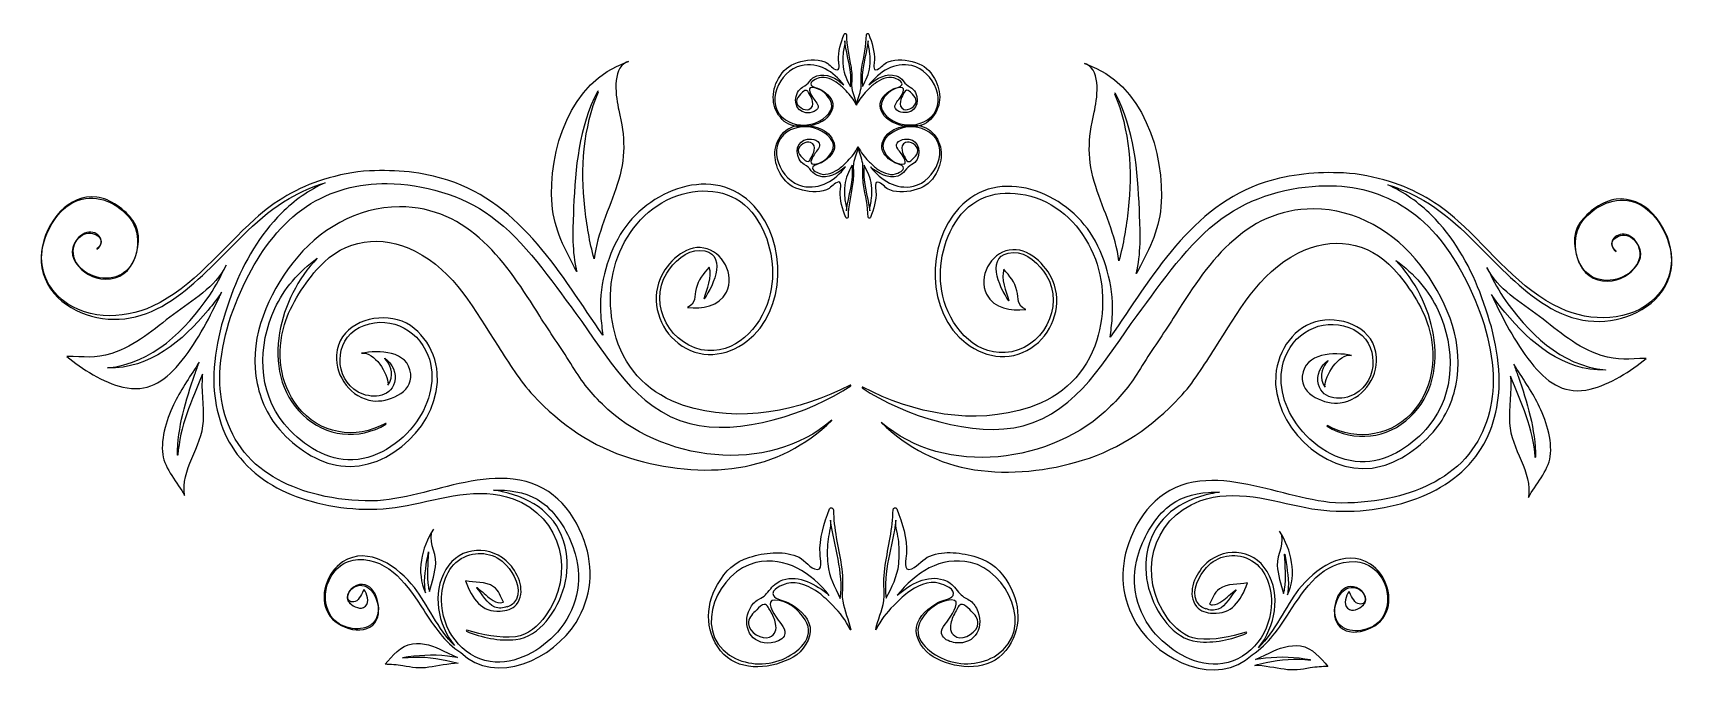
# Model space of a CAD drawing. Header units: centimetres. Extents: x -11.1 to 11.1, y -4.5 to 4.3.
import ezdxf

# ---------------------------------------------------------------- set-up
doc = ezdxf.new("R2010")
doc.units = ezdxf.units.CM
doc.header["$MEASUREMENT"] = 0
doc.layers.add('Camada 1', color=7, linetype='Continuous')

msp = doc.modelspace()

# ---------------------------------------------------------------- linework, layer by layer
at = {"layer": 'Camada 1'}
for points, knots in [([(-0.06185, 3.5394), (-0.06503, 3.55988), (-0.06653, 3.58054), (-0.06553, 3.6015), (-0.06553, 3.6015), (-0.06196, 3.6763), (-0.06167, 3.74792), (-0.07363, 3.82211), (-0.07363, 3.82211), (-0.09689, 3.96668), (-0.13361, 4.11048), (-0.13507, 4.25769), (-0.13507, 4.25769), (-0.13523, 4.27462), (-0.15822, 4.28169), (-0.16497, 4.26452), (-0.16497, 4.26452), (-0.21013, 4.14911), (-0.24662, 4.03497), (-0.24075, 3.9099), (-0.24075, 3.9099), (-0.23924, 3.87791), (-0.2081, 3.75993), (-0.28356, 3.79232), (-0.28356, 3.79232), (-0.33587, 3.81476), (-0.37066, 3.87307), (-0.42466, 3.89321), (-0.42466, 3.89321), (-0.54325, 3.93737), (-0.67646, 3.92171), (-0.79381, 3.88406), (-0.79381, 3.88406), (-0.91681, 3.84458), (-0.98217, 3.78259), (-1.04718, 3.67086), (-1.04718, 3.67086), (-1.15177, 3.49102), (-1.14478, 3.27094), (-0.99667, 3.11976), (-0.99667, 3.11976), (-0.85684, 2.9771), (-0.60882, 3.00842), (-0.45147, 3.09883), (-0.45147, 3.09883), (-0.3795, 3.14016), (-0.30389, 3.24782), (-0.31886, 3.33307), (-0.31886, 3.33307), (-0.33458, 3.42237), (-0.41879, 3.48859), (-0.49399, 3.52884), (-0.49399, 3.52884), (-0.52378, 3.54479), (-0.59054, 3.5513), (-0.60766, 3.58226), (-0.60766, 3.58226), (-0.63438, 3.63068), (-0.53405, 3.66754), (-0.50122, 3.67791), (-0.50122, 3.67791), (-0.41928, 3.70368), (-0.31228, 3.65132), (-0.24981, 3.60414), (-0.24981, 3.60414), (-0.21049, 3.5744), (-0.17504, 3.53971), (-0.14056, 3.50452), (-0.14056, 3.50452), (-0.08002, 3.44266), (-0.03949, 3.39321), (-0.00216, 3.31373), (-0.00216, 3.31373), (-0.00131, 3.31193), (0.00168, 3.31283), (0.0012, 3.31481), (0.0012, 3.31481), (-0.01472, 3.38964), (-0.04997, 3.46312), (-0.06185, 3.5394)], [0, 0, 0, 0, 0.04761905, 0.04761905, 0.04761905, 0.04761905, 0.0952381, 0.0952381, 0.0952381, 0.0952381, 0.14285714, 0.14285714, 0.14285714, 0.14285714, 0.19047619, 0.19047619, 0.19047619, 0.19047619, 0.23809524, 0.23809524, 0.23809524, 0.23809524, 0.28571429, 0.28571429, 0.28571429, 0.28571429, 0.33333333, 0.33333333, 0.33333333, 0.33333333, 0.38095238, 0.38095238, 0.38095238, 0.38095238, 0.42857143, 0.42857143, 0.42857143, 0.42857143, 0.47619048, 0.47619048, 0.47619048, 0.47619048, 0.52380952, 0.52380952, 0.52380952, 0.52380952, 0.57142857, 0.57142857, 0.57142857, 0.57142857, 0.61904762, 0.61904762, 0.61904762, 0.61904762, 0.66666667, 0.66666667, 0.66666667, 0.66666667, 0.71428571, 0.71428571, 0.71428571, 0.71428571, 0.76190476, 0.76190476, 0.76190476, 0.76190476, 0.80952381, 0.80952381, 0.80952381, 0.80952381, 0.85714286, 0.85714286, 0.85714286, 0.85714286, 0.9047619, 0.9047619, 0.9047619, 0.9047619, 1, 1, 1, 1]), ([(-0.00229, 3.31575), (-0.00274, 3.31371), (0.0002, 3.31284), (0.00107, 3.31467), (0.00107, 3.31467), (0.03843, 3.39412), (0.07894, 3.44358), (0.13947, 3.50541), (0.13947, 3.50541), (0.17397, 3.54063), (0.2094, 3.57529), (0.24872, 3.60503), (0.24872, 3.60503), (0.31121, 3.65223), (0.41821, 3.70459), (0.50018, 3.6788), (0.50018, 3.6788), (0.53304, 3.66845), (0.63329, 3.6316), (0.6066, 3.58321), (0.6066, 3.58321), (0.58948, 3.55228), (0.52275, 3.54574), (0.49288, 3.52979), (0.49288, 3.52979), (0.41774, 3.48955), (0.33357, 3.42332), (0.31783, 3.334), (0.31783, 3.334), (0.30285, 3.24878), (0.37847, 3.14112), (0.45041, 3.09974), (0.45041, 3.09974), (0.60778, 3.00931), (0.8558, 2.97803), (0.99566, 3.1207), (0.99566, 3.1207), (1.14372, 3.2718), (1.15071, 3.49191), (1.04606, 3.6718), (1.04606, 3.6718), (0.9811, 3.78353), (0.91575, 3.84553), (0.79277, 3.88497), (0.79277, 3.88497), (0.67537, 3.92262), (0.54218, 3.93831), (0.42357, 3.8941), (0.42357, 3.8941), (0.36959, 3.87397), (0.3348, 3.8157), (0.28247, 3.79321), (0.28247, 3.79321), (0.20704, 3.7608), (0.23821, 3.87883), (0.23969, 3.91079), (0.23969, 3.91079), (0.24559, 4.03583), (0.20905, 4.15003), (0.16389, 4.26541), (0.16389, 4.26541), (0.15717, 4.28261), (0.1342, 4.27554), (0.13402, 4.25858), (0.13402, 4.25858), (0.13249, 4.11139), (0.09589, 3.96756), (0.07258, 3.82302), (0.07258, 3.82302), (0.06067, 3.7488), (0.06096, 3.67716), (0.06448, 3.60238), (0.06448, 3.60238), (0.06551, 3.58145), (0.06398, 3.56076), (0.0608, 3.54028), (0.0608, 3.54028), (0.04896, 3.46407), (0.01364, 3.39057), (-0.00229, 3.31575)], [0, 0, 0, 0, 0.04761905, 0.04761905, 0.04761905, 0.04761905, 0.0952381, 0.0952381, 0.0952381, 0.0952381, 0.14285714, 0.14285714, 0.14285714, 0.14285714, 0.19047619, 0.19047619, 0.19047619, 0.19047619, 0.23809524, 0.23809524, 0.23809524, 0.23809524, 0.28571429, 0.28571429, 0.28571429, 0.28571429, 0.33333333, 0.33333333, 0.33333333, 0.33333333, 0.38095238, 0.38095238, 0.38095238, 0.38095238, 0.42857143, 0.42857143, 0.42857143, 0.42857143, 0.47619048, 0.47619048, 0.47619048, 0.47619048, 0.52380952, 0.52380952, 0.52380952, 0.52380952, 0.57142857, 0.57142857, 0.57142857, 0.57142857, 0.61904762, 0.61904762, 0.61904762, 0.61904762, 0.66666667, 0.66666667, 0.66666667, 0.66666667, 0.71428571, 0.71428571, 0.71428571, 0.71428571, 0.76190476, 0.76190476, 0.76190476, 0.76190476, 0.80952381, 0.80952381, 0.80952381, 0.80952381, 0.85714286, 0.85714286, 0.85714286, 0.85714286, 0.9047619, 0.9047619, 0.9047619, 0.9047619, 1, 1, 1, 1]), ([(-0.15802, 4.17524), (-0.13119, 3.96656), (-0.05219, 3.77082), (-0.08148, 3.56022), (-0.08148, 3.56022), (-0.12622, 3.65269), (-0.16919, 3.72582), (-0.17977, 3.83158), (-0.17977, 3.83158), (-0.18559, 3.88952), (-0.18461, 3.948), (-0.1799, 4.00599), (-0.1799, 4.00599), (-0.1758, 4.05737), (-0.15157, 4.12497), (-0.15802, 4.17524)], [0, 0, 0, 0, 0.2, 0.2, 0.2, 0.2, 0.4, 0.4, 0.4, 0.4, 0.6, 0.6, 0.6, 0.6, 1, 1, 1, 1]), ([(0.1789, 4.00694), (0.18358, 3.94894), (0.18456, 3.89047), (0.17877, 3.83255), (0.17877, 3.83255), (0.16816, 3.72677), (0.12522, 3.65364), (0.08045, 3.56119), (0.08045, 3.56119), (0.05116, 3.77177), (0.13022, 3.96751), (0.15705, 4.17616), (0.15705, 4.17616), (0.15053, 4.1259), (0.1748, 4.05827), (0.1789, 4.00694)], [0, 0, 0, 0, 0.2, 0.2, 0.2, 0.2, 0.4, 0.4, 0.4, 0.4, 0.6, 0.6, 0.6, 0.6, 1, 1, 1, 1]), ([(-3.46621, 3.49143), (-3.66875, 3.01375), (-3.70595, 2.45024), (-3.64925, 1.93915), (-3.64925, 1.93915), (-3.62343, 1.7061), (-3.58366, 1.47483), (-3.5245, 1.2479), (-3.5245, 1.2479), (-3.47934, 1.59188), (-3.31939, 1.92095), (-3.21301, 2.24784), (-3.21301, 2.24784), (-3.09665, 2.60542), (-3.10469, 2.88345), (-3.19161, 3.24587), (-3.19161, 3.24587), (-3.22974, 3.40499), (-3.29014, 3.80308), (-3.08879, 3.88897), (-3.08879, 3.88897), (-3.84031, 3.63505), (-4.14585, 2.70075), (-4.08685, 1.97558), (-4.08685, 1.97558), (-4.05989, 1.64398), (-3.91006, 1.36042), (-3.75662, 1.07764), (-3.75662, 1.07764), (-3.76062, 1.09505), (-3.76469, 1.11235), (-3.76847, 1.12971), (-3.76847, 1.12971), (-3.82406, 1.38781), (-3.80869, 1.67364), (-3.79842, 1.93584), (-3.79842, 1.93584), (-3.77773, 2.46731), (-3.72661, 3.01791), (-3.47711, 3.49768), (-3.47711, 3.49768), (-3.47328, 3.50498), (-3.46309, 3.4987), (-3.46621, 3.49143)], [0, 0, 0, 0, 0.08333333, 0.08333333, 0.08333333, 0.08333333, 0.16666667, 0.16666667, 0.16666667, 0.16666667, 0.25, 0.25, 0.25, 0.25, 0.33333333, 0.33333333, 0.33333333, 0.33333333, 0.41666667, 0.41666667, 0.41666667, 0.41666667, 0.5, 0.5, 0.5, 0.5, 0.58333333, 0.58333333, 0.58333333, 0.58333333, 0.66666667, 0.66666667, 0.66666667, 0.66666667, 0.75, 0.75, 0.75, 0.75, 0.83333333, 0.83333333, 0.83333333, 0.83333333, 1, 1, 1, 1]), ([(-3.05973, 3.89894), (-3.07005, 3.89637), (-3.07957, 3.89283), (-3.08878, 3.88894), (-3.08878, 3.88894), (-3.07913, 3.89225), (-3.0696, 3.89584), (-3.05973, 3.89894)], [0, 0, 0, 0, 0.33333333, 0.33333333, 0.33333333, 0.33333333, 1, 1, 1, 1]), ([(-0.5332, 3.70593), (-0.57268, 3.69331), (-0.60281, 3.66788), (-0.62856, 3.63613), (-0.62856, 3.63613), (-0.66251, 3.59422), (-0.67505, 3.57718), (-0.72378, 3.55281), (-0.72378, 3.55281), (-0.7532, 3.53813), (-0.7768, 3.51101), (-0.79154, 3.48193), (-0.79154, 3.48193), (-0.86152, 3.34411), (-0.78614, 3.19039), (-0.62488, 3.21055), (-0.62488, 3.21055), (-0.59059, 3.21486), (-0.54193, 3.2327), (-0.52357, 3.26437), (-0.52357, 3.26437), (-0.49505, 3.31377), (-0.55609, 3.36616), (-0.58093, 3.40402), (-0.58093, 3.40402), (-0.60382, 3.43897), (-0.67766, 3.55129), (-0.59659, 3.5479), (-0.59659, 3.5479), (-0.49435, 3.54359), (-0.40948, 3.47443), (-0.35762, 3.39121), (-0.35762, 3.39121), (-0.26898, 3.24905), (-0.42078, 3.12901), (-0.53685, 3.08062), (-0.53685, 3.08062), (-0.67036, 3.025), (-0.83279, 3.03379), (-0.95307, 3.11475), (-0.95307, 3.11475), (-1.2529, 3.31647), (-1.03665, 3.7778), (-0.7454, 3.8422), (-0.7454, 3.8422), (-0.50717, 3.89491), (-0.31074, 3.762), (-0.16808, 3.58386), (-0.16808, 3.58386), (-0.27399, 3.67426), (-0.40546, 3.7468), (-0.5332, 3.70593)], [0, 0, 0, 0, 0.07142857, 0.07142857, 0.07142857, 0.07142857, 0.14285714, 0.14285714, 0.14285714, 0.14285714, 0.21428571, 0.21428571, 0.21428571, 0.21428571, 0.28571429, 0.28571429, 0.28571429, 0.28571429, 0.35714286, 0.35714286, 0.35714286, 0.35714286, 0.42857143, 0.42857143, 0.42857143, 0.42857143, 0.5, 0.5, 0.5, 0.5, 0.57142857, 0.57142857, 0.57142857, 0.57142857, 0.64285714, 0.64285714, 0.64285714, 0.64285714, 0.71428571, 0.71428571, 0.71428571, 0.71428571, 0.78571429, 0.78571429, 0.78571429, 0.78571429, 0.85714286, 0.85714286, 0.85714286, 0.85714286, 1, 1, 1, 1]), ([(0.16702, 3.58472), (0.30971, 3.76289), (0.50611, 3.89574), (0.74437, 3.84306), (0.74437, 3.84306), (1.03562, 3.77866), (1.25184, 3.31736), (0.95204, 3.11564), (0.95204, 3.11564), (0.83179, 3.03468), (0.66933, 3.02587), (0.53585, 3.08151), (0.53585, 3.08151), (0.41975, 3.1299), (0.26796, 3.24994), (0.35662, 3.39208), (0.35662, 3.39208), (0.40845, 3.47529), (0.49341, 3.54448), (0.59554, 3.54879), (0.59554, 3.54879), (0.67666, 3.55218), (0.60276, 3.43989), (0.57993, 3.40491), (0.57993, 3.40491), (0.55503, 3.36702), (0.49405, 3.31466), (0.52254, 3.26526), (0.52254, 3.26526), (0.54093, 3.23359), (0.58953, 3.21578), (0.62382, 3.21147), (0.62382, 3.21147), (0.78511, 3.19128), (0.86052, 3.34501), (0.79053, 3.48283), (0.79053, 3.48283), (0.77577, 3.51188), (0.75219, 3.53903), (0.72274, 3.55374), (0.72274, 3.55374), (0.67398, 3.57811), (0.66144, 3.59515), (0.62746, 3.63703), (0.62746, 3.63703), (0.60177, 3.66875), (0.57163, 3.69423), (0.53213, 3.70685), (0.53213, 3.70685), (0.40443, 3.74773), (0.2729, 3.67521), (0.16702, 3.58472)], [0, 0, 0, 0, 0.07142857, 0.07142857, 0.07142857, 0.07142857, 0.14285714, 0.14285714, 0.14285714, 0.14285714, 0.21428571, 0.21428571, 0.21428571, 0.21428571, 0.28571429, 0.28571429, 0.28571429, 0.28571429, 0.35714286, 0.35714286, 0.35714286, 0.35714286, 0.42857143, 0.42857143, 0.42857143, 0.42857143, 0.5, 0.5, 0.5, 0.5, 0.57142857, 0.57142857, 0.57142857, 0.57142857, 0.64285714, 0.64285714, 0.64285714, 0.64285714, 0.71428571, 0.71428571, 0.71428571, 0.71428571, 0.78571429, 0.78571429, 0.78571429, 0.78571429, 0.85714286, 0.85714286, 0.85714286, 0.85714286, 1, 1, 1, 1]), ([(3.08876, 3.861), (3.07958, 3.86489), (3.07008, 3.86841), (3.05968, 3.87097), (3.05968, 3.87097), (3.0696, 3.86788), (3.0791, 3.86428), (3.08876, 3.861)], [0, 0, 0, 0, 0.33333333, 0.33333333, 0.33333333, 0.33333333, 1, 1, 1, 1]), ([(3.47714, 3.46968), (3.72664, 2.98994), (3.77773, 2.43931), (3.79845, 1.90784), (3.79845, 1.90784), (3.80869, 1.64564), (3.82404, 1.35978), (3.76847, 1.10171), (3.76847, 1.10171), (3.76471, 1.08433), (3.76064, 1.06702), (3.75664, 1.04967), (3.75664, 1.04967), (3.91007, 1.33246), (4.05988, 1.61598), (4.08687, 1.94761), (4.08687, 1.94761), (4.14585, 2.67275), (3.84033, 3.60708), (3.08876, 3.861), (3.08876, 3.861), (3.29011, 3.77506), (3.22973, 3.37702), (3.19158, 3.21788), (3.19158, 3.21788), (3.10472, 2.85548), (3.09662, 2.57743), (3.21301, 2.21985), (3.21301, 2.21985), (3.31943, 1.89296), (3.47937, 1.56395), (3.5245, 1.21991), (3.5245, 1.21991), (3.58366, 1.44687), (3.6234, 1.67814), (3.6493, 1.91116), (3.6493, 1.91116), (3.70595, 2.42226), (3.66872, 2.98577), (3.46618, 3.46344), (3.46618, 3.46344), (3.46312, 3.47074), (3.47325, 3.47701), (3.47714, 3.46968)], [0, 0, 0, 0, 0.08333333, 0.08333333, 0.08333333, 0.08333333, 0.16666667, 0.16666667, 0.16666667, 0.16666667, 0.25, 0.25, 0.25, 0.25, 0.33333333, 0.33333333, 0.33333333, 0.33333333, 0.41666667, 0.41666667, 0.41666667, 0.41666667, 0.5, 0.5, 0.5, 0.5, 0.58333333, 0.58333333, 0.58333333, 0.58333333, 0.66666667, 0.66666667, 0.66666667, 0.66666667, 0.75, 0.75, 0.75, 0.75, 0.83333333, 0.83333333, 0.83333333, 0.83333333, 1, 1, 1, 1]), ([(-0.59017, 3.36202), (-0.58115, 3.31683), (-0.58959, 3.27616), (-0.6383, 3.25484), (-0.6383, 3.25484), (-0.69495, 3.23007), (-0.80374, 3.29659), (-0.80396, 3.3612), (-0.80396, 3.3612), (-0.80407, 3.40181), (-0.77975, 3.43248), (-0.75155, 3.45843), (-0.75155, 3.45843), (-0.73507, 3.47354), (-0.71451, 3.50066), (-0.69376, 3.50873), (-0.69376, 3.50873), (-0.65595, 3.52349), (-0.64669, 3.48777), (-0.63164, 3.46187), (-0.63164, 3.46187), (-0.61337, 3.43063), (-0.59736, 3.39777), (-0.59017, 3.36202)], [0, 0, 0, 0, 0.14285714, 0.14285714, 0.14285714, 0.14285714, 0.28571429, 0.28571429, 0.28571429, 0.28571429, 0.42857143, 0.42857143, 0.42857143, 0.42857143, 0.57142857, 0.57142857, 0.57142857, 0.57142857, 0.71428571, 0.71428571, 0.71428571, 0.71428571, 1, 1, 1, 1]), ([(0.63057, 3.46288), (0.64562, 3.48876), (0.65486, 3.5245), (0.69269, 3.50974), (0.69269, 3.50974), (0.71341, 3.50162), (0.73402, 3.47452), (0.75048, 3.45939), (0.75048, 3.45939), (0.77871, 3.43346), (0.80303, 3.40277), (0.80287, 3.36216), (0.80287, 3.36216), (0.80274, 3.29758), (0.69391, 3.23106), (0.63727, 3.25582), (0.63727, 3.25582), (0.58853, 3.27712), (0.58012, 3.31776), (0.58917, 3.36298), (0.58917, 3.36298), (0.59633, 3.39867), (0.61237, 3.43155), (0.63057, 3.46288)], [0, 0, 0, 0, 0.14285714, 0.14285714, 0.14285714, 0.14285714, 0.28571429, 0.28571429, 0.28571429, 0.28571429, 0.42857143, 0.42857143, 0.42857143, 0.42857143, 0.57142857, 0.57142857, 0.57142857, 0.57142857, 0.71428571, 0.71428571, 0.71428571, 0.71428571, 1, 1, 1, 1]), ([(-0.14606, 2.48326), (-0.28875, 2.30509), (-0.48518, 2.17222), (-0.72343, 2.22492), (-0.72343, 2.22492), (-1.01466, 2.28932), (-1.2309, 2.75065), (-0.93108, 2.95237), (-0.93108, 2.95237), (-0.81083, 3.03328), (-0.6484, 3.04212), (-0.51489, 2.9865), (-0.51489, 2.9865), (-0.39882, 2.93811), (-0.247, 2.81801), (-0.33563, 2.67591), (-0.33563, 2.67591), (-0.38751, 2.59267), (-0.47239, 2.52354), (-0.57463, 2.51922), (-0.57463, 2.51922), (-0.6557, 2.51583), (-0.5818, 2.6281), (-0.55897, 2.66307), (-0.55897, 2.66307), (-0.5341, 2.70096), (-0.47311, 2.75335), (-0.50161, 2.80272), (-0.50161, 2.80272), (-0.52, 2.83439), (-0.56863, 2.85225), (-0.60292, 2.85654), (-0.60292, 2.85654), (-0.76418, 2.87667), (-0.83956, 2.72298), (-0.76961, 2.58516), (-0.76961, 2.58516), (-0.75485, 2.55608), (-0.73127, 2.52894), (-0.70182, 2.51428), (-0.70182, 2.51428), (-0.65308, 2.48991), (-0.64054, 2.47285), (-0.60657, 2.43094), (-0.60657, 2.43094), (-0.58085, 2.39922), (-0.55072, 2.37379), (-0.51124, 2.36117), (-0.51124, 2.36117), (-0.38347, 2.32022), (-0.252, 2.3928), (-0.14606, 2.48326)], [0, 0, 0, 0, 0.07142857, 0.07142857, 0.07142857, 0.07142857, 0.14285714, 0.14285714, 0.14285714, 0.14285714, 0.21428571, 0.21428571, 0.21428571, 0.21428571, 0.28571429, 0.28571429, 0.28571429, 0.28571429, 0.35714286, 0.35714286, 0.35714286, 0.35714286, 0.42857143, 0.42857143, 0.42857143, 0.42857143, 0.5, 0.5, 0.5, 0.5, 0.57142857, 0.57142857, 0.57142857, 0.57142857, 0.64285714, 0.64285714, 0.64285714, 0.64285714, 0.71428571, 0.71428571, 0.71428571, 0.71428571, 0.78571429, 0.78571429, 0.78571429, 0.78571429, 0.85714286, 0.85714286, 0.85714286, 0.85714286, 1, 1, 1, 1]), ([(0.02324, 2.75224), (0.02369, 2.75422), (0.02075, 2.7551), (0.01985, 2.75332), (0.01985, 2.75332), (-0.01746, 2.67384), (-0.05802, 2.62436), (-0.11853, 2.56253), (-0.11853, 2.56253), (-0.15298, 2.52731), (-0.18843, 2.49265), (-0.2278, 2.46291), (-0.2278, 2.46291), (-0.29027, 2.41573), (-0.39724, 2.36337), (-0.47921, 2.38914), (-0.47921, 2.38914), (-0.51204, 2.39949), (-0.61235, 2.43637), (-0.58565, 2.48479), (-0.58565, 2.48479), (-0.56853, 2.51572), (-0.50175, 2.52226), (-0.47196, 2.53821), (-0.47196, 2.53821), (-0.39677, 2.57845), (-0.3126, 2.64468), (-0.29689, 2.73398), (-0.29689, 2.73398), (-0.28191, 2.8192), (-0.35753, 2.92686), (-0.42945, 2.96822), (-0.42945, 2.96822), (-0.58682, 3.05865), (-0.83487, 3.08998), (-0.97468, 2.94729), (-0.97468, 2.94729), (-1.12279, 2.79613), (-1.12975, 2.57603), (-1.02516, 2.39619), (-1.02516, 2.39619), (-0.96015, 2.28446), (-0.8948, 2.22246), (-0.77182, 2.18299), (-0.77182, 2.18299), (-0.65445, 2.14534), (-0.52126, 2.12968), (-0.40267, 2.17384), (-0.40267, 2.17384), (-0.34867, 2.19397), (-0.31388, 2.25229), (-0.26154, 2.27473), (-0.26154, 2.27473), (-0.18611, 2.30712), (-0.21725, 2.18914), (-0.21876, 2.15715), (-0.21876, 2.15715), (-0.22463, 2.03208), (-0.18812, 1.91791), (-0.14296, 1.80253), (-0.14296, 1.80253), (-0.13621, 1.78533), (-0.11322, 1.79242), (-0.11309, 1.80936), (-0.11309, 1.80936), (-0.11161, 1.95657), (-0.07488, 2.10038), (-0.05165, 2.24494), (-0.05165, 2.24494), (-0.03972, 2.31913), (-0.03998, 2.39075), (-0.04355, 2.46552), (-0.04355, 2.46552), (-0.04456, 2.4865), (-0.04302, 2.50717), (-0.03987, 2.52762), (-0.03987, 2.52762), (-0.02798, 2.60394), (0.00729, 2.67738), (0.02324, 2.75224)], [0, 0, 0, 0, 0.04761905, 0.04761905, 0.04761905, 0.04761905, 0.0952381, 0.0952381, 0.0952381, 0.0952381, 0.14285714, 0.14285714, 0.14285714, 0.14285714, 0.19047619, 0.19047619, 0.19047619, 0.19047619, 0.23809524, 0.23809524, 0.23809524, 0.23809524, 0.28571429, 0.28571429, 0.28571429, 0.28571429, 0.33333333, 0.33333333, 0.33333333, 0.33333333, 0.38095238, 0.38095238, 0.38095238, 0.38095238, 0.42857143, 0.42857143, 0.42857143, 0.42857143, 0.47619048, 0.47619048, 0.47619048, 0.47619048, 0.52380952, 0.52380952, 0.52380952, 0.52380952, 0.57142857, 0.57142857, 0.57142857, 0.57142857, 0.61904762, 0.61904762, 0.61904762, 0.61904762, 0.66666667, 0.66666667, 0.66666667, 0.66666667, 0.71428571, 0.71428571, 0.71428571, 0.71428571, 0.76190476, 0.76190476, 0.76190476, 0.76190476, 0.80952381, 0.80952381, 0.80952381, 0.80952381, 0.85714286, 0.85714286, 0.85714286, 0.85714286, 0.9047619, 0.9047619, 0.9047619, 0.9047619, 1, 1, 1, 1]), ([(0.08278, 2.5267), (0.08598, 2.50622), (0.08752, 2.48553), (0.08646, 2.4646), (0.08646, 2.4646), (0.08294, 2.3898), (0.08265, 2.31818), (0.09456, 2.24396), (0.09456, 2.24396), (0.11787, 2.09942), (0.15454, 1.95559), (0.156, 1.8084), (0.156, 1.8084), (0.15619, 1.79144), (0.17918, 1.78438), (0.18592, 1.80157), (0.18592, 1.80157), (0.23106, 1.91695), (0.26757, 2.03115), (0.26167, 2.15619), (0.26167, 2.15619), (0.26019, 2.18815), (0.22905, 2.30616), (0.30448, 2.27377), (0.30448, 2.27377), (0.35684, 2.25131), (0.39161, 2.19302), (0.44564, 2.17288), (0.44564, 2.17288), (0.56415, 2.12869), (0.69742, 2.14436), (0.81479, 2.18203), (0.81479, 2.18203), (0.93774, 2.22148), (1.00309, 2.28347), (1.06808, 2.3952), (1.06808, 2.3952), (1.1727, 2.57506), (1.16568, 2.79517), (1.01768, 2.9463), (1.01768, 2.9463), (0.87779, 3.08899), (0.62977, 3.05769), (0.47243, 2.96726), (0.47243, 2.96726), (0.40046, 2.92591), (0.32485, 2.81825), (0.33982, 2.73302), (0.33982, 2.73302), (0.35556, 2.64372), (0.43973, 2.5775), (0.51492, 2.53723), (0.51492, 2.53723), (0.54474, 2.52125), (0.61147, 2.51474), (0.62859, 2.48381), (0.62859, 2.48381), (0.65534, 2.43539), (0.55498, 2.39856), (0.52217, 2.38822), (0.52217, 2.38822), (0.44023, 2.36242), (0.3332, 2.41478), (0.27074, 2.46199), (0.27074, 2.46199), (0.23142, 2.4917), (0.19597, 2.52639), (0.16155, 2.56158), (0.16155, 2.56158), (0.10096, 2.62344), (0.06043, 2.67286), (0.02307, 2.75234), (0.02307, 2.75234), (0.02225, 2.75417), (0.01929, 2.75329), (0.01974, 2.75126), (0.01974, 2.75126), (0.03563, 2.67646), (0.07095, 2.60298), (0.08278, 2.5267)], [0, 0, 0, 0, 0.04761905, 0.04761905, 0.04761905, 0.04761905, 0.0952381, 0.0952381, 0.0952381, 0.0952381, 0.14285714, 0.14285714, 0.14285714, 0.14285714, 0.19047619, 0.19047619, 0.19047619, 0.19047619, 0.23809524, 0.23809524, 0.23809524, 0.23809524, 0.28571429, 0.28571429, 0.28571429, 0.28571429, 0.33333333, 0.33333333, 0.33333333, 0.33333333, 0.38095238, 0.38095238, 0.38095238, 0.38095238, 0.42857143, 0.42857143, 0.42857143, 0.42857143, 0.47619048, 0.47619048, 0.47619048, 0.47619048, 0.52380952, 0.52380952, 0.52380952, 0.52380952, 0.57142857, 0.57142857, 0.57142857, 0.57142857, 0.61904762, 0.61904762, 0.61904762, 0.61904762, 0.66666667, 0.66666667, 0.66666667, 0.66666667, 0.71428571, 0.71428571, 0.71428571, 0.71428571, 0.76190476, 0.76190476, 0.76190476, 0.76190476, 0.80952381, 0.80952381, 0.80952381, 0.80952381, 0.85714286, 0.85714286, 0.85714286, 0.85714286, 0.9047619, 0.9047619, 0.9047619, 0.9047619, 1, 1, 1, 1]), ([(0.55413, 2.36015), (0.59361, 2.3728), (0.62377, 2.39822), (0.64943, 2.42997), (0.64943, 2.42997), (0.6834, 2.47185), (0.69597, 2.48892), (0.74471, 2.51326), (0.74471, 2.51326), (0.77416, 2.528), (0.79776, 2.55509), (0.8125, 2.58417), (0.8125, 2.58417), (0.88251, 2.72199), (0.80708, 2.87571), (0.64587, 2.85553), (0.64587, 2.85553), (0.61153, 2.85122), (0.56292, 2.83341), (0.54451, 2.80174), (0.54451, 2.80174), (0.51604, 2.75232), (0.577, 2.69995), (0.60187, 2.66209), (0.60187, 2.66209), (0.62473, 2.62711), (0.6986, 2.5148), (0.61756, 2.51821), (0.61756, 2.51821), (0.51538, 2.52252), (0.43047, 2.59171), (0.37859, 2.67492), (0.37859, 2.67492), (0.28993, 2.81708), (0.44177, 2.93712), (0.55785, 2.98549), (0.55785, 2.98549), (0.69133, 3.04113), (0.85381, 3.03235), (0.97401, 2.95136), (0.97401, 2.95136), (1.27381, 2.74964), (1.05762, 2.28834), (0.76636, 2.22394), (0.76636, 2.22394), (0.52813, 2.17123), (0.33165, 2.30411), (0.18901, 2.48228), (0.18901, 2.48228), (0.29492, 2.39185), (0.42639, 2.31927), (0.55413, 2.36015)], [0, 0, 0, 0, 0.07142857, 0.07142857, 0.07142857, 0.07142857, 0.14285714, 0.14285714, 0.14285714, 0.14285714, 0.21428571, 0.21428571, 0.21428571, 0.21428571, 0.28571429, 0.28571429, 0.28571429, 0.28571429, 0.35714286, 0.35714286, 0.35714286, 0.35714286, 0.42857143, 0.42857143, 0.42857143, 0.42857143, 0.5, 0.5, 0.5, 0.5, 0.57142857, 0.57142857, 0.57142857, 0.57142857, 0.64285714, 0.64285714, 0.64285714, 0.64285714, 0.71428571, 0.71428571, 0.71428571, 0.71428571, 0.78571429, 0.78571429, 0.78571429, 0.78571429, 0.85714286, 0.85714286, 0.85714286, 0.85714286, 1, 1, 1, 1]), ([(-0.60961, 2.6051), (-0.62466, 2.57922), (-0.63393, 2.54348), (-0.67173, 2.55827), (-0.67173, 2.55827), (-0.69247, 2.56634), (-0.71306, 2.59343), (-0.72952, 2.60859), (-0.72952, 2.60859), (-0.75778, 2.63452), (-0.78207, 2.66521), (-0.78196, 2.70582), (-0.78196, 2.70582), (-0.78175, 2.7704), (-0.67295, 2.83692), (-0.61633, 2.81218), (-0.61633, 2.81218), (-0.56757, 2.79085), (-0.55915, 2.75019), (-0.5682, 2.705), (-0.5682, 2.705), (-0.57535, 2.66926), (-0.59141, 2.6364), (-0.60961, 2.6051)], [0, 0, 0, 0, 0.14285714, 0.14285714, 0.14285714, 0.14285714, 0.28571429, 0.28571429, 0.28571429, 0.28571429, 0.42857143, 0.42857143, 0.42857143, 0.42857143, 0.57142857, 0.57142857, 0.57142857, 0.57142857, 0.71428571, 0.71428571, 0.71428571, 0.71428571, 1, 1, 1, 1]), ([(0.61112, 2.70408), (0.60207, 2.74927), (0.61051, 2.78991), (0.65925, 2.81121), (0.65925, 2.81121), (0.71584, 2.83598), (0.82469, 2.76946), (0.82491, 2.70487), (0.82491, 2.70487), (0.82499, 2.66426), (0.8007, 2.63359), (0.77244, 2.60764), (0.77244, 2.60764), (0.75598, 2.59251), (0.73545, 2.56541), (0.71471, 2.55729), (0.71471, 2.55729), (0.67685, 2.54253), (0.66764, 2.57825), (0.65253, 2.60415), (0.65253, 2.60415), (0.63433, 2.63547), (0.61829, 2.66834), (0.61112, 2.70408)], [0, 0, 0, 0, 0.14285714, 0.14285714, 0.14285714, 0.14285714, 0.28571429, 0.28571429, 0.28571429, 0.28571429, 0.42857143, 0.42857143, 0.42857143, 0.42857143, 0.57142857, 0.57142857, 0.57142857, 0.57142857, 0.71428571, 0.71428571, 0.71428571, 0.71428571, 1, 1, 1, 1]), ([(-5.31457, -4.04179), (-5.53031, -3.90349), (-5.67459, -3.68349), (-5.81154, -3.4728), (-5.81154, -3.4728), (-6.01852, -3.15464), (-6.26432, -2.77597), (-6.69451, -2.79147), (-6.69451, -2.79147), (-7.05543, -2.80441), (-7.25106, -3.27161), (-7.05321, -3.5558), (-7.05321, -3.5558), (-6.94542, -3.71082), (-6.68629, -3.77329), (-6.52449, -3.67211), (-6.52449, -3.67211), (-6.38617, -3.58588), (-6.40773, -3.38377), (-6.47634, -3.26126), (-6.47634, -3.26126), (-6.51685, -3.18892), (-6.58786, -3.1309), (-6.67414, -3.13799), (-6.67414, -3.13799), (-6.74759, -3.144), (-6.81717, -3.20694), (-6.83011, -3.27801), (-6.83011, -3.27801), (-6.84397, -3.35395), (-6.78071, -3.37437), (-6.73055, -3.35503), (-6.73055, -3.35503), (-6.677, -3.33455), (-6.63773, -3.23978), (-6.61554, -3.19202), (-6.61554, -3.19202), (-6.61517, -3.19242), (-6.6148, -3.19281), (-6.61448, -3.1931), (-6.61448, -3.1931), (-6.56918, -3.24324), (-6.53881, -3.36582), (-6.59337, -3.41839), (-6.59337, -3.41839), (-6.65795, -3.48078), (-6.74836, -3.42106), (-6.80541, -3.37807), (-6.80541, -3.37807), (-6.80282, -3.37918), (-6.80057, -3.38082), (-6.79856, -3.38281), (-6.79856, -3.38281), (-6.90913, -3.2905), (-6.78062, -3.14611), (-6.67518, -3.12852), (-6.67518, -3.12852), (-6.45338, -3.09153), (-6.37133, -3.44031), (-6.4392, -3.59106), (-6.4392, -3.59106), (-6.55903, -3.8572), (-6.97853, -3.71729), (-7.09185, -3.52108), (-7.09185, -3.52108), (-7.22541, -3.29005), (-7.11347, -2.96545), (-6.90077, -2.82459), (-6.90077, -2.82459), (-6.55499, -2.59557), (-6.14538, -2.89899), (-5.93673, -3.1672), (-5.93673, -3.1672), (-5.75835, -3.39649), (-5.61971, -3.72944), (-5.39976, -3.94828), (-5.39976, -3.94828), (-5.62376, -3.66533), (-5.70289, -3.24533), (-5.5143, -2.92527), (-5.5143, -2.92527), (-5.32436, -2.60295), (-4.89822, -2.58973), (-4.65758, -2.85378), (-4.65758, -2.85378), (-4.53381, -2.98972), (-4.43655, -3.23293), (-4.56672, -3.39501), (-4.56672, -3.39501), (-4.61866, -3.45957), (-4.70343, -3.48089), (-4.78474, -3.48431), (-4.78474, -3.48431), (-5.03284, -3.50077), (-5.16174, -3.32495), (-5.24906, -3.07873), (-5.24906, -3.07873), (-5.1287, -3.10204), (-4.98326, -3.08143), (-4.87274, -3.15713), (-4.87274, -3.15713), (-4.7962, -3.20944), (-4.78074, -3.29556), (-4.74225, -3.36276), (-4.74225, -3.36276), (-4.7545, -3.36922), (-4.76725, -3.37358), (-4.78101, -3.37369), (-4.78101, -3.37369), (-4.82535, -3.37435), (-4.87232, -3.34924), (-4.90745, -3.32395), (-4.90745, -3.32395), (-4.9733, -3.27632), (-5.03022, -3.21822), (-5.09433, -3.16853), (-5.09433, -3.16853), (-5.09552, -3.16763), (-5.09724, -3.16909), (-5.09629, -3.1703), (-5.09629, -3.1703), (-5.02739, -3.25134), (-4.96328, -3.3885), (-4.85869, -3.42996), (-4.85869, -3.42996), (-4.80651, -3.45065), (-4.74161, -3.44832), (-4.69277, -3.42215), (-4.69277, -3.42215), (-4.69277, -3.42215), (-4.69486, -3.43043), (-4.69486, -3.43043), (-4.69486, -3.43043), (-4.64073, -3.41194), (-4.59479, -3.37688), (-4.56728, -3.32227), (-4.56728, -3.32227), (-4.49216, -3.17336), (-4.60154, -2.97723), (-4.70058, -2.86951), (-4.70058, -2.86951), (-4.84946, -2.70743), (-5.071, -2.66435), (-5.26959, -2.75788), (-5.26959, -2.75788), (-5.48713, -2.86038), (-5.57288, -3.11292), (-5.5732, -3.33758), (-5.5732, -3.33758), (-5.5737, -3.72128), (-5.30658, -4.10492), (-4.91711, -4.16176), (-4.91711, -4.16176), (-4.57649, -4.21166), (-4.23575, -4.01071), (-4.01713, -3.76557), (-4.01713, -3.76557), (-3.76162, -3.479), (-3.66785, -3.08541), (-3.77694, -2.717), (-3.77694, -2.717), (-3.84729, -2.47943), (-3.97913, -2.23853), (-4.16477, -2.07179), (-4.16477, -2.07179), (-4.31847, -1.93362), (-4.52455, -1.87436), (-4.7268, -1.86113), (-4.7268, -1.86113), (-4.7754, -1.8579), (-4.82396, -1.85724), (-4.87256, -1.85801), (-4.87256, -1.85801), (-4.83261, -1.86428), (-4.79303, -1.87185), (-4.75376, -1.88055), (-4.75376, -1.88055), (-4.34466, -1.97035), (-4.0152, -2.19559), (-3.91302, -2.61607), (-3.91302, -2.61607), (-3.82655, -2.9717), (-3.93908, -3.34365), (-4.16848, -3.62233), (-4.16848, -3.62233), (-4.2714, -3.74756), (-4.41166, -3.84731), (-4.57536, -3.8658), (-4.57536, -3.8658), (-4.79309, -3.89049), (-5.03743, -3.83969), (-5.23777, -3.75446), (-5.23777, -3.75446), (-5.24724, -3.75046), (-5.24095, -3.73724), (-5.2315, -3.74004), (-5.2315, -3.74004), (-5.01888, -3.80457), (-4.8033, -3.85138), (-4.57986, -3.82846), (-4.57986, -3.82846), (-4.40822, -3.81076), (-4.27347, -3.68111), (-4.17587, -3.54893), (-4.17587, -3.54893), (-3.77188, -3.00227), (-3.9515, -2.21424), (-4.61201, -1.97572), (-4.61201, -1.97572), (-5.07924, -1.80705), (-5.57086, -1.97368), (-6.03441, -2.06576), (-6.03441, -2.06576), (-6.46465, -2.15119), (-6.90113, -2.12521), (-7.32407, -2.00898), (-7.32407, -2.00898), (-7.6865, -1.90947), (-8.03011, -1.72209), (-8.27363, -1.43153), (-8.27363, -1.43153), (-8.503, -1.15798), (-8.61235, -0.81145), (-8.62791, -0.45821), (-8.62791, -0.45821), (-8.64709, -0.02088), (-8.52567, 0.42632), (-8.36886, 0.83052), (-8.36886, 0.83052), (-8.22104, 1.21149), (-8.01159, 1.57194), (-7.72137, 1.86232), (-7.72137, 1.86232), (-7.551, 2.03279), (-7.35138, 2.1709), (-7.13336, 2.26991), (-7.13336, 2.26991), (-7.30198, 2.21922), (-7.46409, 2.14767), (-7.61675, 2.05954), (-7.61675, 2.05954), (-8.02685, 1.82274), (-8.33922, 1.45507), (-8.67537, 1.12903), (-8.67537, 1.12903), (-8.96049, 0.85254), (-9.28497, 0.56676), (-9.67997, 0.46874), (-9.67997, 0.46874), (-10.05949, 0.37463), (-10.51455, 0.48297), (-10.77516, 0.78367), (-10.77516, 0.78367), (-11.05901, 1.11112), (-10.97029, 1.59007), (-10.68748, 1.88688), (-10.68748, 1.88688), (-10.56111, 2.0196), (-10.38652, 2.09765), (-10.20263, 2.07677), (-10.20263, 2.07677), (-10.01956, 2.05595), (-9.81901, 1.90651), (-9.71476, 1.75943), (-9.71476, 1.75943), (-9.60117, 1.5992), (-9.63329, 1.36957), (-9.71251, 1.20267), (-9.71251, 1.20267), (-9.79276, 1.0336), (-9.96871, 0.95147), (-10.14955, 0.98063), (-10.14955, 0.98063), (-10.29938, 1.00484), (-10.44739, 1.10625), (-10.51047, 1.24545), (-10.51047, 1.24545), (-10.57016, 1.37697), (-10.48835, 1.53673), (-10.36204, 1.59311), (-10.36204, 1.59311), (-10.21575, 1.65846), (-10.0538, 1.49204), (-10.19887, 1.37636), (-10.19887, 1.37636), (-10.20146, 1.37427), (-10.20456, 1.37853), (-10.20186, 1.38062), (-10.20186, 1.38062), (-10.03562, 1.51426), (-10.26205, 1.64954), (-10.39654, 1.56742), (-10.39654, 1.56742), (-10.52018, 1.49188), (-10.55092, 1.3348), (-10.48557, 1.21341), (-10.48557, 1.21341), (-10.37214, 1.00259), (-10.06621, 0.92337), (-9.86539, 1.04289), (-9.86539, 1.04289), (-9.62782, 1.18434), (-9.59223, 1.58452), (-9.75323, 1.78928), (-9.75323, 1.78928), (-9.91301, 1.99256), (-10.19606, 2.12546), (-10.44715, 2.03561), (-10.44715, 2.03561), (-10.69312, 1.94737), (-10.85338, 1.68843), (-10.91775, 1.44752), (-10.91775, 1.44752), (-10.9844, 1.19786), (-10.91018, 0.93703), (-10.72953, 0.75524), (-10.72953, 0.75524), (-10.39645, 0.42012), (-9.85553, 0.42472), (-9.45326, 0.61117), (-9.45326, 0.61117), (-8.9061, 0.86477), (-8.51949, 1.38645), (-8.08042, 1.78187), (-8.08042, 1.78187), (-7.81383, 2.02201), (-7.50188, 2.20782), (-7.15845, 2.31313), (-7.15845, 2.31313), (-6.95835, 2.37449), (-6.75104, 2.42034), (-6.54131, 2.42957), (-6.54131, 2.42957), (-6.17735, 2.44555), (-5.83416, 2.41507), (-5.48594, 2.30413), (-5.48594, 2.30413), (-4.50291, 1.99094), (-3.95911, 1.01955), (-3.40819, 0.22252), (-3.40819, 0.22252), (-3.41555, 0.30735), (-3.42798, 0.39201), (-3.43385, 0.47713), (-3.43385, 0.47713), (-3.46015, 0.85503), (-3.36477, 1.24765), (-3.17207, 1.5733), (-3.17207, 1.5733), (-2.81935, 2.16949), (-1.90903, 2.53969), (-1.37489, 1.95703), (-1.37489, 1.95703), (-0.93317, 1.4752), (-0.93251, 0.55334), (-1.47157, 0.14122), (-1.47157, 0.14122), (-1.75089, -0.0723), (-2.10988, -0.10667), (-2.3952, 0.11407), (-2.3952, 0.11407), (-2.6519, 0.31269), (-2.76429, 0.67946), (-2.63774, 0.97875), (-2.63774, 0.97875), (-2.54746, 1.19219), (-2.30423, 1.441), (-2.05036, 1.39341), (-2.05036, 1.39341), (-1.80147, 1.34655), (-1.62674, 1.03514), (-1.74614, 0.80143), (-1.74614, 0.80143), (-1.84912, 0.5999), (-2.06986, 0.57725), (-2.27144, 0.59537), (-2.27144, 0.59537), (-2.14873, 0.6427), (-2.17852, 0.74571), (-2.15415, 0.84781), (-2.15415, 0.84781), (-2.12565, 0.96743), (-2.05655, 1.04294), (-1.97852, 1.13806), (-1.97852, 1.13806), (-1.93407, 1.00386), (-2.01151, 0.84056), (-2.0457, 0.71089), (-2.0457, 0.71089), (-1.91261, 0.89306), (-1.71883, 1.3429), (-2.10274, 1.36187), (-2.10274, 1.36187), (-2.28853, 1.3711), (-2.45561, 1.19973), (-2.54684, 1.05673), (-2.54684, 1.05673), (-2.81571, 0.63583), (-2.48384, 0.04406), (-1.99452, 0.01562), (-1.99452, 0.01562), (-1.56224, -0.00944), (-1.24543, 0.39522), (-1.1583, 0.77654), (-1.1583, 0.77654), (-1.07813, 1.12772), (-1.15322, 1.52105), (-1.36094, 1.81519), (-1.36094, 1.81519), (-1.59399, 2.14515), (-1.96784, 2.21969), (-2.34119, 2.11631), (-2.34119, 2.11631), (-2.73137, 2.00831), (-3.02101, 1.70494), (-3.1796, 1.34142), (-3.1796, 1.34142), (-3.33605, 0.98262), (-3.33864, 0.55262), (-3.22582, 0.18191), (-3.22582, 0.18191), (-3.09139, -0.25968), (-2.75854, -0.57744), (-2.32153, -0.7204), (-2.32153, -0.7204), (-1.57167, -0.9657), (-0.76903, -0.80332), (-0.08313, -0.44738), (-0.08313, -0.44738), (-0.07593, -0.44352), (-0.0699, -0.45362), (-0.07665, -0.45818), (-0.07665, -0.45818), (-0.62603, -0.82719), (-1.5812, -1.13932), (-2.23861, -0.96536), (-2.23861, -0.96536), (-2.9837, -0.76817), (-3.34446, -0.05567), (-3.76925, 0.51464), (-3.76925, 0.51464), (-4.11038, 0.97271), (-4.44304, 1.47981), (-4.90979, 1.82091), (-4.90979, 1.82091), (-5.3028, 2.10809), (-5.81628, 2.25268), (-6.30063, 2.25811), (-6.30063, 2.25811), (-6.69176, 2.26256), (-7.05993, 2.16794), (-7.38719, 1.94998), (-7.38719, 1.94998), (-7.7248, 1.72503), (-7.97483, 1.38927), (-8.16096, 1.0336), (-8.16096, 1.0336), (-8.37173, 0.6308), (-8.53077, 0.16902), (-8.54768, -0.28789), (-8.54768, -0.28789), (-8.56173, -0.66765), (-8.46272, -1.05013), (-8.22121, -1.3485), (-8.22121, -1.3485), (-7.97128, -1.65714), (-7.60074, -1.83311), (-7.22146, -1.92423), (-7.22146, -1.92423), (-6.99, -1.97992), (-6.74815, -2.00538), (-6.51029, -2.00443), (-6.51029, -2.00443), (-6.30061, -2.00377), (-6.09243, -1.95556), (-5.88942, -1.90788), (-5.88942, -1.90788), (-5.47156, -1.80961), (-5.04341, -1.66462), (-4.60841, -1.71127), (-4.60841, -1.71127), (-4.12621, -1.7631), (-3.81545, -2.09756), (-3.65644, -2.5377), (-3.65644, -2.5377), (-3.52306, -2.90679), (-3.55749, -3.30076), (-3.76526, -3.63517), (-3.76526, -3.63517), (-4.07216, -4.12881), (-4.83998, -4.49026), (-5.31457, -4.04179)], [0, 0, 0, 0, 0.00806452, 0.00806452, 0.00806452, 0.00806452, 0.01612903, 0.01612903, 0.01612903, 0.01612903, 0.02419355, 0.02419355, 0.02419355, 0.02419355, 0.03225806, 0.03225806, 0.03225806, 0.03225806, 0.04032258, 0.04032258, 0.04032258, 0.04032258, 0.0483871, 0.0483871, 0.0483871, 0.0483871, 0.05645161, 0.05645161, 0.05645161, 0.05645161, 0.06451613, 0.06451613, 0.06451613, 0.06451613, 0.07258065, 0.07258065, 0.07258065, 0.07258065, 0.08064516, 0.08064516, 0.08064516, 0.08064516, 0.08870968, 0.08870968, 0.08870968, 0.08870968, 0.09677419, 0.09677419, 0.09677419, 0.09677419, 0.10483871, 0.10483871, 0.10483871, 0.10483871, 0.11290323, 0.11290323, 0.11290323, 0.11290323, 0.12096774, 0.12096774, 0.12096774, 0.12096774, 0.12903226, 0.12903226, 0.12903226, 0.12903226, 0.13709677, 0.13709677, 0.13709677, 0.13709677, 0.14516129, 0.14516129, 0.14516129, 0.14516129, 0.15322581, 0.15322581, 0.15322581, 0.15322581, 0.16129032, 0.16129032, 0.16129032, 0.16129032, 0.16935484, 0.16935484, 0.16935484, 0.16935484, 0.17741935, 0.17741935, 0.17741935, 0.17741935, 0.18548387, 0.18548387, 0.18548387, 0.18548387, 0.19354839, 0.19354839, 0.19354839, 0.19354839, 0.2016129, 0.2016129, 0.2016129, 0.2016129, 0.20967742, 0.20967742, 0.20967742, 0.20967742, 0.21774194, 0.21774194, 0.21774194, 0.21774194, 0.22580645, 0.22580645, 0.22580645, 0.22580645, 0.23387097, 0.23387097, 0.23387097, 0.23387097, 0.24193548, 0.24193548, 0.24193548, 0.24193548, 0.25, 0.25, 0.25, 0.25, 0.25806452, 0.25806452, 0.25806452, 0.25806452, 0.26612903, 0.26612903, 0.26612903, 0.26612903, 0.27419355, 0.27419355, 0.27419355, 0.27419355, 0.28225806, 0.28225806, 0.28225806, 0.28225806, 0.29032258, 0.29032258, 0.29032258, 0.29032258, 0.2983871, 0.2983871, 0.2983871, 0.2983871, 0.30645161, 0.30645161, 0.30645161, 0.30645161, 0.31451613, 0.31451613, 0.31451613, 0.31451613, 0.32258065, 0.32258065, 0.32258065, 0.32258065, 0.33064516, 0.33064516, 0.33064516, 0.33064516, 0.33870968, 0.33870968, 0.33870968, 0.33870968, 0.34677419, 0.34677419, 0.34677419, 0.34677419, 0.35483871, 0.35483871, 0.35483871, 0.35483871, 0.36290323, 0.36290323, 0.36290323, 0.36290323, 0.37096774, 0.37096774, 0.37096774, 0.37096774, 0.37903226, 0.37903226, 0.37903226, 0.37903226, 0.38709677, 0.38709677, 0.38709677, 0.38709677, 0.39516129, 0.39516129, 0.39516129, 0.39516129, 0.40322581, 0.40322581, 0.40322581, 0.40322581, 0.41129032, 0.41129032, 0.41129032, 0.41129032, 0.41935484, 0.41935484, 0.41935484, 0.41935484, 0.42741935, 0.42741935, 0.42741935, 0.42741935, 0.43548387, 0.43548387, 0.43548387, 0.43548387, 0.44354839, 0.44354839, 0.44354839, 0.44354839, 0.4516129, 0.4516129, 0.4516129, 0.4516129, 0.45967742, 0.45967742, 0.45967742, 0.45967742, 0.46774194, 0.46774194, 0.46774194, 0.46774194, 0.47580645, 0.47580645, 0.47580645, 0.47580645, 0.48387097, 0.48387097, 0.48387097, 0.48387097, 0.49193548, 0.49193548, 0.49193548, 0.49193548, 0.5, 0.5, 0.5, 0.5, 0.50806452, 0.50806452, 0.50806452, 0.50806452, 0.51612903, 0.51612903, 0.51612903, 0.51612903, 0.52419355, 0.52419355, 0.52419355, 0.52419355, 0.53225806, 0.53225806, 0.53225806, 0.53225806, 0.54032258, 0.54032258, 0.54032258, 0.54032258, 0.5483871, 0.5483871, 0.5483871, 0.5483871, 0.55645161, 0.55645161, 0.55645161, 0.55645161, 0.56451613, 0.56451613, 0.56451613, 0.56451613, 0.57258065, 0.57258065, 0.57258065, 0.57258065, 0.58064516, 0.58064516, 0.58064516, 0.58064516, 0.58870968, 0.58870968, 0.58870968, 0.58870968, 0.59677419, 0.59677419, 0.59677419, 0.59677419, 0.60483871, 0.60483871, 0.60483871, 0.60483871, 0.61290323, 0.61290323, 0.61290323, 0.61290323, 0.62096774, 0.62096774, 0.62096774, 0.62096774, 0.62903226, 0.62903226, 0.62903226, 0.62903226, 0.63709677, 0.63709677, 0.63709677, 0.63709677, 0.64516129, 0.64516129, 0.64516129, 0.64516129, 0.65322581, 0.65322581, 0.65322581, 0.65322581, 0.66129032, 0.66129032, 0.66129032, 0.66129032, 0.66935484, 0.66935484, 0.66935484, 0.66935484, 0.67741935, 0.67741935, 0.67741935, 0.67741935, 0.68548387, 0.68548387, 0.68548387, 0.68548387, 0.69354839, 0.69354839, 0.69354839, 0.69354839, 0.7016129, 0.7016129, 0.7016129, 0.7016129, 0.70967742, 0.70967742, 0.70967742, 0.70967742, 0.71774194, 0.71774194, 0.71774194, 0.71774194, 0.72580645, 0.72580645, 0.72580645, 0.72580645, 0.73387097, 0.73387097, 0.73387097, 0.73387097, 0.74193548, 0.74193548, 0.74193548, 0.74193548, 0.75, 0.75, 0.75, 0.75, 0.75806452, 0.75806452, 0.75806452, 0.75806452, 0.76612903, 0.76612903, 0.76612903, 0.76612903, 0.77419355, 0.77419355, 0.77419355, 0.77419355, 0.78225806, 0.78225806, 0.78225806, 0.78225806, 0.79032258, 0.79032258, 0.79032258, 0.79032258, 0.7983871, 0.7983871, 0.7983871, 0.7983871, 0.80645161, 0.80645161, 0.80645161, 0.80645161, 0.81451613, 0.81451613, 0.81451613, 0.81451613, 0.82258065, 0.82258065, 0.82258065, 0.82258065, 0.83064516, 0.83064516, 0.83064516, 0.83064516, 0.83870968, 0.83870968, 0.83870968, 0.83870968, 0.84677419, 0.84677419, 0.84677419, 0.84677419, 0.85483871, 0.85483871, 0.85483871, 0.85483871, 0.86290323, 0.86290323, 0.86290323, 0.86290323, 0.87096774, 0.87096774, 0.87096774, 0.87096774, 0.87903226, 0.87903226, 0.87903226, 0.87903226, 0.88709677, 0.88709677, 0.88709677, 0.88709677, 0.89516129, 0.89516129, 0.89516129, 0.89516129, 0.90322581, 0.90322581, 0.90322581, 0.90322581, 0.91129032, 0.91129032, 0.91129032, 0.91129032, 0.91935484, 0.91935484, 0.91935484, 0.91935484, 0.92741935, 0.92741935, 0.92741935, 0.92741935, 0.93548387, 0.93548387, 0.93548387, 0.93548387, 0.94354839, 0.94354839, 0.94354839, 0.94354839, 0.9516129, 0.9516129, 0.9516129, 0.9516129, 0.95967742, 0.95967742, 0.95967742, 0.95967742, 0.96774194, 0.96774194, 0.96774194, 0.96774194, 0.97580645, 0.97580645, 0.97580645, 0.97580645, 0.98387097, 0.98387097, 0.98387097, 0.98387097, 1, 1, 1, 1]), ([(-0.15797, 2.06104), (-0.16265, 2.11901), (-0.16366, 2.17748), (-0.15784, 2.23543), (-0.15784, 2.23543), (-0.14723, 2.34121), (-0.10429, 2.41434), (-0.05952, 2.50681), (-0.05952, 2.50681), (-0.03026, 2.29623), (-0.10926, 2.10046), (-0.13606, 1.89179), (-0.13606, 1.89179), (-0.12955, 1.94205), (-0.15382, 2.00966), (-0.15797, 2.06104)], [0, 0, 0, 0, 0.2, 0.2, 0.2, 0.2, 0.4, 0.4, 0.4, 0.4, 0.6, 0.6, 0.6, 0.6, 1, 1, 1, 1]), ([(3.76535, -3.66312), (3.55755, -3.32869), (3.52318, -2.93472), (3.65653, -2.56563), (3.65653, -2.56563), (3.81554, -2.12547), (4.12632, -1.79106), (4.6085, -1.7392), (4.6085, -1.7392), (5.04348, -1.69255), (5.47165, -1.83757), (5.88951, -1.93581), (5.88951, -1.93581), (6.09252, -1.98354), (6.3007, -2.0317), (6.51038, -2.03236), (6.51038, -2.03236), (6.74827, -2.03331), (6.99015, -2.00786), (7.22158, -1.95214), (7.22158, -1.95214), (7.60086, -1.86102), (7.97138, -1.6851), (8.22133, -1.37643), (8.22133, -1.37643), (8.46284, -1.07806), (8.56185, -0.6956), (8.54777, -0.31577), (8.54777, -0.31577), (8.53084, 0.14109), (8.37182, 0.60284), (8.16108, 1.00567), (8.16108, 1.00567), (7.97495, 1.3613), (7.72489, 1.69708), (7.38725, 1.92205), (7.38725, 1.92205), (7.06007, 2.14004), (6.69187, 2.23466), (6.30071, 2.23021), (6.30071, 2.23021), (5.81639, 2.22476), (5.30291, 2.08016), (4.9099, 1.79299), (4.9099, 1.79299), (4.4431, 1.45189), (4.11043, 0.94482), (3.76936, 0.48672), (3.76936, 0.48672), (3.34457, -0.08359), (2.98386, -0.79611), (2.23875, -0.99328), (2.23875, -0.99328), (1.58129, -1.16724), (0.62619, -0.85511), (0.07679, -0.48607), (0.07679, -0.48607), (0.07002, -0.48149), (0.07602, -0.47149), (0.08325, -0.47527), (0.08325, -0.47527), (0.76913, -0.83124), (1.57174, -0.99367), (2.3216, -0.74835), (2.3216, -0.74835), (2.75867, -0.6054), (3.09154, -0.28766), (3.22595, 0.15399), (3.22595, 0.15399), (3.33877, 0.52467), (3.33612, 0.95467), (3.1797, 1.31347), (3.1797, 1.31347), (3.02111, 1.67698), (2.7315, 1.98035), (2.34129, 2.08836), (2.34129, 2.08836), (1.96796, 2.19173), (1.59405, 2.1172), (1.36106, 1.78724), (1.36106, 1.78724), (1.15336, 1.4931), (1.07825, 1.0998), (1.15842, 0.74857), (1.15842, 0.74857), (1.24549, 0.36728), (1.56233, -0.03737), (1.99461, -0.01229), (1.99461, -0.01229), (2.48393, 0.01613), (2.8158, 0.60789), (2.54695, 1.02882), (2.54695, 1.02882), (2.45575, 1.1718), (2.28861, 1.34315), (2.10285, 1.33396), (2.10285, 1.33396), (1.71897, 1.31494), (1.91269, 0.86509), (2.04583, 0.68298), (2.04583, 0.68298), (2.01165, 0.8126), (1.9342, 0.97593), (1.97863, 1.11015), (1.97863, 1.11015), (2.05663, 1.01498), (2.12579, 0.93949), (2.15429, 0.81988), (2.15429, 0.81988), (2.17863, 0.7178), (2.14881, 0.61483), (2.27158, 0.56744), (2.27158, 0.56744), (2.06997, 0.54929), (1.8492, 0.57199), (1.74625, 0.77352), (1.74625, 0.77352), (1.62687, 1.00723), (1.80157, 1.31864), (2.05049, 1.3655), (2.05049, 1.3655), (2.30436, 1.41307), (2.54756, 1.16426), (2.63781, 0.95084), (2.63781, 0.95084), (2.76436, 0.65152), (2.65199, 0.28478), (2.39527, 0.08613), (2.39527, 0.08613), (2.10997, -0.13461), (1.75098, -0.10024), (1.47166, 0.11325), (1.47166, 0.11325), (0.93262, 0.52537), (0.93329, 1.44725), (1.37498, 1.92911), (1.37498, 1.92911), (1.90912, 2.51175), (2.81947, 2.14157), (3.17222, 1.54538), (3.17222, 1.54538), (3.36486, 1.21968), (3.46027, 0.82712), (3.434, 0.44918), (3.434, 0.44918), (3.42807, 0.36409), (3.41569, 0.27937), (3.40831, 0.19457), (3.40831, 0.19457), (3.9592, 0.9916), (4.50305, 1.96299), (5.48603, 2.27618), (5.48603, 2.27618), (5.83425, 2.38709), (6.17749, 2.4176), (6.5414, 2.40162), (6.5414, 2.40162), (6.75114, 2.39239), (6.95852, 2.34651), (7.15857, 2.2852), (7.15857, 2.2852), (7.50197, 2.1799), (7.81397, 1.99405), (8.08054, 1.75394), (8.08054, 1.75394), (8.51962, 1.35852), (8.90625, 0.83681), (9.45344, 0.58321), (9.45344, 0.58321), (9.85569, 0.39678), (10.39657, 0.39215), (10.72966, 0.7273), (10.72966, 0.7273), (10.91032, 0.90907), (10.98453, 1.16992), (10.91788, 1.41958), (10.91788, 1.41958), (10.85348, 1.66046), (10.69328, 1.91946), (10.44711, 2.00762), (10.44711, 2.00762), (10.19605, 2.09747), (9.91297, 1.9646), (9.75321, 1.76132), (9.75321, 1.76132), (9.59218, 1.55653), (9.6278, 1.15635), (9.86534, 1.01493), (9.86534, 1.01493), (10.06619, 0.89544), (10.37212, 0.97463), (10.48555, 1.18543), (10.48555, 1.18543), (10.55085, 1.30685), (10.52013, 1.46393), (10.39646, 1.53947), (10.39646, 1.53947), (10.26203, 1.6216), (10.03554, 1.48632), (10.20183, 1.35267), (10.20183, 1.35267), (10.2045, 1.35055), (10.20138, 1.34629), (10.19884, 1.34838), (10.19884, 1.34838), (10.0538, 1.46408), (10.21572, 1.63048), (10.36201, 1.56513), (10.36201, 1.56513), (10.48832, 1.50877), (10.5701, 1.34902), (10.51041, 1.21749), (10.51041, 1.21749), (10.44736, 1.07829), (10.29935, 0.97688), (10.14949, 0.95269), (10.14949, 0.95269), (9.96862, 0.92351), (9.79273, 1.00561), (9.71245, 1.1747), (9.71245, 1.1747), (9.63323, 1.34163), (9.60109, 1.57123), (9.7147, 1.73146), (9.7147, 1.73146), (9.819, 1.87857), (10.01953, 2.02801), (10.20254, 2.0488), (10.20254, 2.0488), (10.3865, 2.06968), (10.5611, 1.99162), (10.68739, 1.85891), (10.68739, 1.85891), (10.97023, 1.56207), (11.05892, 1.08315), (10.77507, 0.75573), (10.77507, 0.75573), (10.51451, 0.45503), (10.05942, 0.34663), (9.67991, 0.44077), (9.67991, 0.44077), (9.28486, 0.53877), (8.96043, 0.82457), (8.67531, 1.10106), (8.67531, 1.10106), (8.33913, 1.42708), (8.02674, 1.79477), (7.61666, 2.03155), (7.61666, 2.03155), (7.46397, 2.11974), (7.30189, 2.19125), (7.13327, 2.24195), (7.13327, 2.24195), (7.35126, 2.14294), (7.55091, 2.00483), (7.72128, 1.83436), (7.72128, 1.83436), (8.01148, 1.54398), (8.22095, 1.18356), (8.36879, 0.80251), (8.36879, 0.80251), (8.52561, 0.39833), (8.64703, -0.04889), (8.62779, -0.4862), (8.62779, -0.4862), (8.61229, -0.83945), (8.50291, -1.18597), (8.27357, -1.45952), (8.27357, -1.45952), (8.03002, -1.75011), (7.68643, -1.93749), (7.32401, -2.03697), (7.32401, -2.03697), (6.9011, -2.15323), (6.46454, -2.17918), (6.03432, -2.09372), (6.03432, -2.09372), (5.57077, -2.0017), (5.07915, -1.83506), (4.61189, -2.00376), (4.61189, -2.00376), (3.95138, -2.24228), (3.77176, -3.03026), (4.17578, -3.57695), (4.17578, -3.57695), (4.27336, -3.70911), (4.40811, -3.83878), (4.57977, -3.85643), (4.57977, -3.85643), (4.80324, -3.8794), (5.01882, -3.83262), (5.23147, -3.76806), (5.23147, -3.76806), (5.24086, -3.76523), (5.24716, -3.77848), (5.23769, -3.78248), (5.23769, -3.78248), (5.03737, -3.8677), (4.79306, -3.9185), (4.57531, -3.89376), (4.57531, -3.89376), (4.41159, -3.87532), (4.2713, -3.77552), (4.16843, -3.65037), (4.16843, -3.65037), (3.93901, -3.37163), (3.82648, -2.99976), (3.91295, -2.64408), (3.91295, -2.64408), (4.01511, -2.2236), (4.34459, -1.99839), (4.75369, -1.90859), (4.75369, -1.90859), (4.79295, -1.89989), (4.83254, -1.89232), (4.87249, -1.88602), (4.87249, -1.88602), (4.82389, -1.88528), (4.77531, -1.88594), (4.7267, -1.88917), (4.7267, -1.88917), (4.52443, -1.90237), (4.31837, -1.96164), (4.16467, -2.0998), (4.16467, -2.0998), (3.97909, -2.26654), (3.84725, -2.50742), (3.77687, -2.74504), (3.77687, -2.74504), (3.66784, -3.11337), (3.76155, -3.50701), (4.01709, -3.79366), (4.01709, -3.79366), (4.23569, -4.03872), (4.57645, -4.23959), (4.91704, -4.18977), (4.91704, -4.18977), (5.30651, -4.13291), (5.57363, -3.74929), (5.57313, -3.36554), (5.57313, -3.36554), (5.57284, -3.14094), (5.48703, -2.88834), (5.26949, -2.78592), (5.26949, -2.78592), (5.07095, -2.69231), (4.84936, -2.73546), (4.7005, -2.89755), (4.7005, -2.89755), (4.60149, -3.00529), (4.49209, -3.20134), (4.5672, -3.35028), (4.5672, -3.35028), (4.59472, -3.40486), (4.64065, -3.44), (4.69478, -3.45844), (4.69478, -3.45844), (4.69478, -3.45844), (4.69269, -3.45016), (4.69269, -3.45016), (4.69269, -3.45016), (4.74159, -3.4763), (4.80646, -3.47868), (4.85861, -3.45799), (4.85861, -3.45799), (4.9632, -3.4165), (5.02731, -3.27937), (5.09621, -3.1983), (5.09621, -3.1983), (5.09716, -3.19706), (5.09544, -3.19563), (5.09425, -3.1965), (5.09425, -3.1965), (5.03014, -3.24619), (4.97323, -3.30434), (4.9074, -3.35192), (4.9074, -3.35192), (4.87224, -3.37721), (4.82527, -3.40232), (4.78093, -3.40171), (4.78093, -3.40171), (4.76715, -3.40158), (4.75439, -3.39719), (4.74217, -3.39073), (4.74217, -3.39073), (4.78064, -3.32347), (4.79612, -3.2374), (4.87264, -3.1851), (4.87264, -3.1851), (4.98321, -3.1094), (5.12865, -3.13004), (5.24904, -3.10673), (5.24904, -3.10673), (5.1617, -3.3529), (5.03277, -3.52874), (4.78467, -3.51231), (4.78467, -3.51231), (4.70339, -3.50887), (4.61859, -3.48754), (4.56665, -3.42299), (4.56665, -3.42299), (4.4365, -3.26091), (4.53376, -3.01775), (4.65751, -2.88178), (4.65751, -2.88178), (4.89818, -2.61773), (5.32434, -2.63095), (5.51428, -2.95324), (5.51428, -2.95324), (5.7029, -3.27336), (5.62371, -3.69331), (5.39972, -3.97628), (5.39972, -3.97628), (5.61967, -3.75742), (5.75836, -3.42441), (5.93674, -3.19518), (5.93674, -3.19518), (6.14539, -2.92695), (6.55497, -2.62355), (6.90078, -2.85257), (6.90078, -2.85257), (7.11351, -2.99338), (7.22542, -3.318), (7.09186, -3.54906), (7.09186, -3.54906), (6.97854, -3.7453), (6.55902, -3.88516), (6.43921, -3.61904), (6.43921, -3.61904), (6.37137, -3.46828), (6.45339, -3.11948), (6.67517, -3.1565), (6.67517, -3.1565), (6.78058, -3.17399), (6.90911, -3.31853), (6.79852, -3.41084), (6.79852, -3.41084), (6.80053, -3.4088), (6.80281, -3.40711), (6.80537, -3.40608), (6.80537, -3.40608), (6.74838, -3.44902), (6.65794, -3.50879), (6.59336, -3.44643), (6.59336, -3.44643), (6.5388, -3.3938), (6.5692, -3.27128), (6.61447, -3.22108), (6.61447, -3.22108), (6.61481, -3.22076), (6.61513, -3.22039), (6.61553, -3.22), (6.61553, -3.22), (6.63773, -3.26781), (6.67702, -3.3625), (6.73052, -3.38304), (6.73052, -3.38304), (6.78074, -3.40233), (6.84395, -3.3819), (6.83014, -3.30599), (6.83014, -3.30599), (6.8172, -3.23498), (6.74762, -3.17198), (6.67414, -3.16592), (6.67414, -3.16592), (6.58786, -3.15888), (6.51692, -3.21696), (6.47634, -3.28924), (6.47634, -3.28924), (6.40776, -3.41174), (6.38617, -3.61388), (6.52452, -3.70014), (6.52452, -3.70014), (6.68631, -3.80124), (6.94545, -3.73885), (7.05326, -3.58383), (7.05326, -3.58383), (7.25112, -3.29956), (7.05543, -2.83241), (6.69456, -2.81942), (6.69456, -2.81942), (6.26432, -2.80389), (6.0185, -3.18267), (5.81159, -3.50083), (5.81159, -3.50083), (5.67462, -3.71146), (5.53036, -3.93152), (5.3146, -4.06976), (5.3146, -4.06976), (4.83998, -4.5182), (4.07219, -4.15678), (3.76535, -3.66312)], [0, 0, 0, 0, 0.00806452, 0.00806452, 0.00806452, 0.00806452, 0.01612903, 0.01612903, 0.01612903, 0.01612903, 0.02419355, 0.02419355, 0.02419355, 0.02419355, 0.03225806, 0.03225806, 0.03225806, 0.03225806, 0.04032258, 0.04032258, 0.04032258, 0.04032258, 0.0483871, 0.0483871, 0.0483871, 0.0483871, 0.05645161, 0.05645161, 0.05645161, 0.05645161, 0.06451613, 0.06451613, 0.06451613, 0.06451613, 0.07258065, 0.07258065, 0.07258065, 0.07258065, 0.08064516, 0.08064516, 0.08064516, 0.08064516, 0.08870968, 0.08870968, 0.08870968, 0.08870968, 0.09677419, 0.09677419, 0.09677419, 0.09677419, 0.10483871, 0.10483871, 0.10483871, 0.10483871, 0.11290323, 0.11290323, 0.11290323, 0.11290323, 0.12096774, 0.12096774, 0.12096774, 0.12096774, 0.12903226, 0.12903226, 0.12903226, 0.12903226, 0.13709677, 0.13709677, 0.13709677, 0.13709677, 0.14516129, 0.14516129, 0.14516129, 0.14516129, 0.15322581, 0.15322581, 0.15322581, 0.15322581, 0.16129032, 0.16129032, 0.16129032, 0.16129032, 0.16935484, 0.16935484, 0.16935484, 0.16935484, 0.17741935, 0.17741935, 0.17741935, 0.17741935, 0.18548387, 0.18548387, 0.18548387, 0.18548387, 0.19354839, 0.19354839, 0.19354839, 0.19354839, 0.2016129, 0.2016129, 0.2016129, 0.2016129, 0.20967742, 0.20967742, 0.20967742, 0.20967742, 0.21774194, 0.21774194, 0.21774194, 0.21774194, 0.22580645, 0.22580645, 0.22580645, 0.22580645, 0.23387097, 0.23387097, 0.23387097, 0.23387097, 0.24193548, 0.24193548, 0.24193548, 0.24193548, 0.25, 0.25, 0.25, 0.25, 0.25806452, 0.25806452, 0.25806452, 0.25806452, 0.26612903, 0.26612903, 0.26612903, 0.26612903, 0.27419355, 0.27419355, 0.27419355, 0.27419355, 0.28225806, 0.28225806, 0.28225806, 0.28225806, 0.29032258, 0.29032258, 0.29032258, 0.29032258, 0.2983871, 0.2983871, 0.2983871, 0.2983871, 0.30645161, 0.30645161, 0.30645161, 0.30645161, 0.31451613, 0.31451613, 0.31451613, 0.31451613, 0.32258065, 0.32258065, 0.32258065, 0.32258065, 0.33064516, 0.33064516, 0.33064516, 0.33064516, 0.33870968, 0.33870968, 0.33870968, 0.33870968, 0.34677419, 0.34677419, 0.34677419, 0.34677419, 0.35483871, 0.35483871, 0.35483871, 0.35483871, 0.36290323, 0.36290323, 0.36290323, 0.36290323, 0.37096774, 0.37096774, 0.37096774, 0.37096774, 0.37903226, 0.37903226, 0.37903226, 0.37903226, 0.38709677, 0.38709677, 0.38709677, 0.38709677, 0.39516129, 0.39516129, 0.39516129, 0.39516129, 0.40322581, 0.40322581, 0.40322581, 0.40322581, 0.41129032, 0.41129032, 0.41129032, 0.41129032, 0.41935484, 0.41935484, 0.41935484, 0.41935484, 0.42741935, 0.42741935, 0.42741935, 0.42741935, 0.43548387, 0.43548387, 0.43548387, 0.43548387, 0.44354839, 0.44354839, 0.44354839, 0.44354839, 0.4516129, 0.4516129, 0.4516129, 0.4516129, 0.45967742, 0.45967742, 0.45967742, 0.45967742, 0.46774194, 0.46774194, 0.46774194, 0.46774194, 0.47580645, 0.47580645, 0.47580645, 0.47580645, 0.48387097, 0.48387097, 0.48387097, 0.48387097, 0.49193548, 0.49193548, 0.49193548, 0.49193548, 0.5, 0.5, 0.5, 0.5, 0.50806452, 0.50806452, 0.50806452, 0.50806452, 0.51612903, 0.51612903, 0.51612903, 0.51612903, 0.52419355, 0.52419355, 0.52419355, 0.52419355, 0.53225806, 0.53225806, 0.53225806, 0.53225806, 0.54032258, 0.54032258, 0.54032258, 0.54032258, 0.5483871, 0.5483871, 0.5483871, 0.5483871, 0.55645161, 0.55645161, 0.55645161, 0.55645161, 0.56451613, 0.56451613, 0.56451613, 0.56451613, 0.57258065, 0.57258065, 0.57258065, 0.57258065, 0.58064516, 0.58064516, 0.58064516, 0.58064516, 0.58870968, 0.58870968, 0.58870968, 0.58870968, 0.59677419, 0.59677419, 0.59677419, 0.59677419, 0.60483871, 0.60483871, 0.60483871, 0.60483871, 0.61290323, 0.61290323, 0.61290323, 0.61290323, 0.62096774, 0.62096774, 0.62096774, 0.62096774, 0.62903226, 0.62903226, 0.62903226, 0.62903226, 0.63709677, 0.63709677, 0.63709677, 0.63709677, 0.64516129, 0.64516129, 0.64516129, 0.64516129, 0.65322581, 0.65322581, 0.65322581, 0.65322581, 0.66129032, 0.66129032, 0.66129032, 0.66129032, 0.66935484, 0.66935484, 0.66935484, 0.66935484, 0.67741935, 0.67741935, 0.67741935, 0.67741935, 0.68548387, 0.68548387, 0.68548387, 0.68548387, 0.69354839, 0.69354839, 0.69354839, 0.69354839, 0.7016129, 0.7016129, 0.7016129, 0.7016129, 0.70967742, 0.70967742, 0.70967742, 0.70967742, 0.71774194, 0.71774194, 0.71774194, 0.71774194, 0.72580645, 0.72580645, 0.72580645, 0.72580645, 0.73387097, 0.73387097, 0.73387097, 0.73387097, 0.74193548, 0.74193548, 0.74193548, 0.74193548, 0.75, 0.75, 0.75, 0.75, 0.75806452, 0.75806452, 0.75806452, 0.75806452, 0.76612903, 0.76612903, 0.76612903, 0.76612903, 0.77419355, 0.77419355, 0.77419355, 0.77419355, 0.78225806, 0.78225806, 0.78225806, 0.78225806, 0.79032258, 0.79032258, 0.79032258, 0.79032258, 0.7983871, 0.7983871, 0.7983871, 0.7983871, 0.80645161, 0.80645161, 0.80645161, 0.80645161, 0.81451613, 0.81451613, 0.81451613, 0.81451613, 0.82258065, 0.82258065, 0.82258065, 0.82258065, 0.83064516, 0.83064516, 0.83064516, 0.83064516, 0.83870968, 0.83870968, 0.83870968, 0.83870968, 0.84677419, 0.84677419, 0.84677419, 0.84677419, 0.85483871, 0.85483871, 0.85483871, 0.85483871, 0.86290323, 0.86290323, 0.86290323, 0.86290323, 0.87096774, 0.87096774, 0.87096774, 0.87096774, 0.87903226, 0.87903226, 0.87903226, 0.87903226, 0.88709677, 0.88709677, 0.88709677, 0.88709677, 0.89516129, 0.89516129, 0.89516129, 0.89516129, 0.90322581, 0.90322581, 0.90322581, 0.90322581, 0.91129032, 0.91129032, 0.91129032, 0.91129032, 0.91935484, 0.91935484, 0.91935484, 0.91935484, 0.92741935, 0.92741935, 0.92741935, 0.92741935, 0.93548387, 0.93548387, 0.93548387, 0.93548387, 0.94354839, 0.94354839, 0.94354839, 0.94354839, 0.9516129, 0.9516129, 0.9516129, 0.9516129, 0.95967742, 0.95967742, 0.95967742, 0.95967742, 0.96774194, 0.96774194, 0.96774194, 0.96774194, 0.97580645, 0.97580645, 0.97580645, 0.97580645, 0.98387097, 0.98387097, 0.98387097, 0.98387097, 1, 1, 1, 1]), ([(0.179, 1.89088), (0.15217, 2.09953), (0.07314, 2.29527), (0.10243, 2.50585), (0.10243, 2.50585), (0.1472, 2.4134), (0.19011, 2.34025), (0.20078, 2.23449), (0.20078, 2.23449), (0.2066, 2.17657), (0.20554, 2.11807), (0.20089, 2.0601), (0.20089, 2.0601), (0.19678, 2.00873), (0.17255, 1.94116), (0.179, 1.89088)], [0, 0, 0, 0, 0.2, 0.2, 0.2, 0.2, 0.4, 0.4, 0.4, 0.4, 0.6, 0.6, 0.6, 0.6, 1, 1, 1, 1]), ([(-7.74289, -1.05134), (-7.92109, -0.84748), (-8.02756, -0.59618), (-8.06513, -0.32916), (-8.06513, -0.32916), (-8.14276, 0.22197), (-7.8981, 0.76539), (-7.56983, 1.19397), (-7.56983, 1.19397), (-7.23063, 1.63691), (-6.70475, 1.94539), (-6.13743, 1.94684), (-6.13743, 1.94684), (-5.20033, 1.94925), (-4.69095, 1.17997), (-4.2536, 0.47933), (-4.2536, 0.47933), (-4.11964, 0.2647), (-3.96954, 0.05933), (-3.83815, -0.15623), (-3.83815, -0.15623), (-3.69951, -0.38345), (-3.59714, -0.52194), (-3.41262, -0.70524), (-3.41262, -0.70524), (-2.63358, -1.47896), (-1.19054, -1.66515), (-0.3321, -0.92135), (-0.3321, -0.92135), (-0.33115, -0.92045), (-0.32959, -0.92191), (-0.33059, -0.92278), (-0.33059, -0.92278), (-0.68331, -1.26306), (-1.09883, -1.48039), (-1.5854, -1.55659), (-1.5854, -1.55659), (-2.06419, -1.63155), (-2.57232, -1.57244), (-3.03389, -1.43081), (-3.03389, -1.43081), (-3.54702, -1.2733), (-3.97353, -0.97771), (-4.33852, -0.58798), (-4.33852, -0.58798), (-4.52299, -0.391), (-4.66666, -0.15245), (-4.81287, 0.07348), (-4.81287, 0.07348), (-5.12423, 0.55484), (-5.39363, 1.0804), (-5.92809, 1.35285), (-5.92809, 1.35285), (-6.37714, 1.58179), (-6.87302, 1.51398), (-7.21606, 1.13758), (-7.21606, 1.13758), (-7.39881, 0.93695), (-7.60389, 0.63014), (-7.68101, 0.36783), (-7.68101, 0.36783), (-7.79245, -0.01145), (-7.75102, -0.42394), (-7.50207, -0.73972), (-7.50207, -0.73972), (-7.21555, -1.10323), (-6.72681, -1.18824), (-6.32674, -0.96343), (-6.32674, -0.96343), (-6.31949, -0.95936), (-6.31184, -0.9697), (-6.31912, -0.97407), (-6.31912, -0.97407), (-6.6893, -1.19193), (-7.12578, -1.14242), (-7.43691, -0.84834), (-7.43691, -0.84834), (-7.73732, -0.56436), (-7.81693, -0.13836), (-7.74801, 0.2559), (-7.74801, 0.2559), (-7.68435, 0.61983), (-7.50327, 0.98665), (-7.2407, 1.25499), (-7.2407, 1.25499), (-7.48877, 1.08071), (-7.6943, 0.83854), (-7.81178, 0.58073), (-7.81178, 0.58073), (-8.03937, 0.0813), (-8.04533, -0.52912), (-7.68576, -0.96875), (-7.68576, -0.96875), (-7.48243, -1.21743), (-7.159, -1.43884), (-6.83092, -1.45167), (-6.83092, -1.45167), (-6.4623, -1.46612), (-6.11787, -1.23217), (-5.90975, -0.94272), (-5.90975, -0.94272), (-5.72401, -0.68427), (-5.6376, -0.34852), (-5.75566, -0.04412), (-5.75566, -0.04412), (-5.89877, 0.32492), (-6.31883, 0.50603), (-6.67749, 0.3246), (-6.67749, 0.3246), (-7.01814, 0.15233), (-7.01896, -0.3598), (-6.69114, -0.54141), (-6.69114, -0.54141), (-6.52964, -0.63092), (-6.26154, -0.6292), (-6.2032, -0.4115), (-6.2032, -0.4115), (-6.17042, -0.28926), (-6.23072, -0.15607), (-6.3334, -0.08765), (-6.3334, -0.08765), (-6.33478, -0.08675), (-6.33626, -0.0885), (-6.33504, -0.08969), (-6.33504, -0.08969), (-6.25302, -0.16742), (-6.22042, -0.28688), (-6.26106, -0.39449), (-6.26106, -0.39449), (-6.26897, -0.41537), (-6.27932, -0.43291), (-6.29162, -0.44796), (-6.29162, -0.44796), (-6.2912, -0.44357), (-6.29067, -0.43939), (-6.29048, -0.43492), (-6.29048, -0.43492), (-6.28349, -0.30138), (-6.47926, 0.01156), (-6.64505, -0.02101), (-6.64505, -0.02101), (-6.41746, 0.02365), (-6.01992, 0.01963), (-5.98595, -0.29901), (-5.98595, -0.29901), (-5.95857, -0.55552), (-6.30282, -0.68451), (-6.49601, -0.65969), (-6.49601, -0.65969), (-6.78099, -0.62297), (-7.00205, -0.33515), (-6.98361, -0.04493), (-6.98361, -0.04493), (-6.95948, 0.33316), (-6.55644, 0.50104), (-6.22463, 0.44333), (-6.22463, 0.44333), (-5.88152, 0.38377), (-5.65509, 0.04238), (-5.6295, -0.28742), (-5.6295, -0.28742), (-5.57849, -0.94652), (-6.26545, -1.61915), (-6.92387, -1.5343), (-6.92387, -1.5343), (-7.23716, -1.49385), (-7.53836, -1.28533), (-7.74289, -1.05134)], [0, 0, 0, 0, 0.02325581, 0.02325581, 0.02325581, 0.02325581, 0.04651163, 0.04651163, 0.04651163, 0.04651163, 0.06976744, 0.06976744, 0.06976744, 0.06976744, 0.09302326, 0.09302326, 0.09302326, 0.09302326, 0.11627907, 0.11627907, 0.11627907, 0.11627907, 0.13953488, 0.13953488, 0.13953488, 0.13953488, 0.1627907, 0.1627907, 0.1627907, 0.1627907, 0.18604651, 0.18604651, 0.18604651, 0.18604651, 0.20930233, 0.20930233, 0.20930233, 0.20930233, 0.23255814, 0.23255814, 0.23255814, 0.23255814, 0.25581395, 0.25581395, 0.25581395, 0.25581395, 0.27906977, 0.27906977, 0.27906977, 0.27906977, 0.30232558, 0.30232558, 0.30232558, 0.30232558, 0.3255814, 0.3255814, 0.3255814, 0.3255814, 0.34883721, 0.34883721, 0.34883721, 0.34883721, 0.37209302, 0.37209302, 0.37209302, 0.37209302, 0.39534884, 0.39534884, 0.39534884, 0.39534884, 0.41860465, 0.41860465, 0.41860465, 0.41860465, 0.44186047, 0.44186047, 0.44186047, 0.44186047, 0.46511628, 0.46511628, 0.46511628, 0.46511628, 0.48837209, 0.48837209, 0.48837209, 0.48837209, 0.51162791, 0.51162791, 0.51162791, 0.51162791, 0.53488372, 0.53488372, 0.53488372, 0.53488372, 0.55813953, 0.55813953, 0.55813953, 0.55813953, 0.58139535, 0.58139535, 0.58139535, 0.58139535, 0.60465116, 0.60465116, 0.60465116, 0.60465116, 0.62790698, 0.62790698, 0.62790698, 0.62790698, 0.65116279, 0.65116279, 0.65116279, 0.65116279, 0.6744186, 0.6744186, 0.6744186, 0.6744186, 0.69767442, 0.69767442, 0.69767442, 0.69767442, 0.72093023, 0.72093023, 0.72093023, 0.72093023, 0.74418605, 0.74418605, 0.74418605, 0.74418605, 0.76744186, 0.76744186, 0.76744186, 0.76744186, 0.79069767, 0.79069767, 0.79069767, 0.79069767, 0.81395349, 0.81395349, 0.81395349, 0.81395349, 0.8372093, 0.8372093, 0.8372093, 0.8372093, 0.86046512, 0.86046512, 0.86046512, 0.86046512, 0.88372093, 0.88372093, 0.88372093, 0.88372093, 0.90697674, 0.90697674, 0.90697674, 0.90697674, 0.93023256, 0.93023256, 0.93023256, 0.93023256, 0.95348837, 0.95348837, 0.95348837, 0.95348837, 1, 1, 1, 1]), ([(6.92387, -1.56214), (6.26545, -1.64702), (5.57849, -0.97439), (5.62948, -0.31529), (5.62948, -0.31529), (5.65507, 0.01449), (5.88152, 0.35585), (6.22461, 0.41546), (6.22461, 0.41546), (6.55642, 0.47317), (6.95944, 0.30526), (6.98357, -0.07283), (6.98357, -0.07283), (7.00201, -0.3631), (6.78098, -0.65087), (6.496, -0.68759), (6.496, -0.68759), (6.30275, -0.71241), (5.95855, -0.5834), (5.98594, -0.32691), (5.98594, -0.32691), (6.01989, -0.00827), (6.41745, -0.00422), (6.64502, -0.04891), (6.64502, -0.04891), (6.47921, -0.01637), (6.28347, -0.32929), (6.29048, -0.46285), (6.29048, -0.46285), (6.29067, -0.46732), (6.29117, -0.47153), (6.29162, -0.47587), (6.29162, -0.47587), (6.27929, -0.46084), (6.269, -0.44325), (6.26103, -0.42237), (6.26103, -0.42237), (6.22044, -0.31487), (6.25304, -0.19538), (6.33503, -0.11762), (6.33503, -0.11762), (6.33627, -0.11643), (6.33474, -0.11468), (6.33342, -0.11558), (6.33342, -0.11558), (6.23074, -0.184), (6.17044, -0.31717), (6.20319, -0.43943), (6.20319, -0.43943), (6.26156, -0.65713), (6.52963, -0.65882), (6.69113, -0.56937), (6.69113, -0.56937), (7.01895, -0.38773), (7.01813, 0.12439), (6.67748, 0.29664), (6.67748, 0.29664), (6.31878, 0.47806), (5.89873, 0.29696), (5.75559, -0.07208), (5.75559, -0.07208), (5.63756, -0.37648), (5.72397, -0.71224), (5.90968, -0.97068), (5.90968, -0.97068), (6.11783, -1.26011), (6.46226, -1.49411), (6.83088, -1.47963), (6.83088, -1.47963), (7.15896, -1.4668), (7.48236, -1.24539), (7.68575, -0.99669), (7.68575, -0.99669), (8.04529, -0.55711), (8.03934, 0.05334), (7.8118, 0.55276), (7.8118, 0.55276), (7.69427, 0.8106), (7.48877, 1.05277), (7.24067, 1.22705), (7.24067, 1.22705), (7.50324, 0.95868), (7.68435, 0.59189), (7.74796, 0.22793), (7.74796, 0.22793), (7.81686, -0.1663), (7.73727, -0.59233), (7.43689, -0.87631), (7.43689, -0.87631), (7.12577, -1.17039), (6.68926, -1.21992), (6.31908, -1.00207), (6.31908, -1.00207), (6.3118, -0.99768), (6.31948, -0.98731), (6.32673, -0.99141), (6.32673, -0.99141), (6.72681, -1.21623), (7.21552, -1.13124), (7.50206, -0.7677), (7.50206, -0.7677), (7.75095, -0.45189), (7.79244, -0.03943), (7.68097, 0.33985), (7.68097, 0.33985), (7.60387, 0.60216), (7.39877, 0.909), (7.21604, 1.1096), (7.21604, 1.1096), (6.87301, 1.48597), (6.37715, 1.55381), (5.92805, 1.32487), (5.92805, 1.32487), (5.39359, 1.05238), (5.12417, 0.52683), (4.81286, 0.0455), (4.81286, 0.0455), (4.66668, -0.18045), (4.52301, -0.41903), (4.33851, -0.61598), (4.33851, -0.61598), (3.97349, -1.00571), (3.54698, -1.3013), (3.03388, -1.45881), (3.03388, -1.45881), (2.57234, -1.60044), (2.06421, -1.65955), (1.58539, -1.58459), (1.58539, -1.58459), (1.09882, -1.50836), (0.68335, -1.29106), (0.3306, -0.95078), (0.3306, -0.95078), (0.32954, -0.94993), (0.33108, -0.94845), (0.33208, -0.94935), (0.33208, -0.94935), (1.19044, -1.69317), (2.63356, -1.50699), (3.41265, -0.73324), (3.41265, -0.73324), (3.59712, -0.54996), (3.69951, -0.41148), (3.83815, -0.18423), (3.83815, -0.18423), (3.96952, 0.03135), (4.11964, 0.23675), (4.2536, 0.45135), (4.2536, 0.45135), (4.69096, 1.15199), (5.20031, 1.92127), (6.13743, 1.91886), (6.13743, 1.91886), (6.70472, 1.9174), (7.23061, 1.6089), (7.5698, 1.16596), (7.5698, 1.16596), (7.8981, 0.73739), (8.14273, 0.19396), (8.06515, -0.35717), (8.06515, -0.35717), (8.02753, -0.62411), (7.92108, -0.87541), (7.74286, -1.07935), (7.74286, -1.07935), (7.53839, -1.31333), (7.23713, -1.52179), (6.92387, -1.56214)], [0, 0, 0, 0, 0.02325581, 0.02325581, 0.02325581, 0.02325581, 0.04651163, 0.04651163, 0.04651163, 0.04651163, 0.06976744, 0.06976744, 0.06976744, 0.06976744, 0.09302326, 0.09302326, 0.09302326, 0.09302326, 0.11627907, 0.11627907, 0.11627907, 0.11627907, 0.13953488, 0.13953488, 0.13953488, 0.13953488, 0.1627907, 0.1627907, 0.1627907, 0.1627907, 0.18604651, 0.18604651, 0.18604651, 0.18604651, 0.20930233, 0.20930233, 0.20930233, 0.20930233, 0.23255814, 0.23255814, 0.23255814, 0.23255814, 0.25581395, 0.25581395, 0.25581395, 0.25581395, 0.27906977, 0.27906977, 0.27906977, 0.27906977, 0.30232558, 0.30232558, 0.30232558, 0.30232558, 0.3255814, 0.3255814, 0.3255814, 0.3255814, 0.34883721, 0.34883721, 0.34883721, 0.34883721, 0.37209302, 0.37209302, 0.37209302, 0.37209302, 0.39534884, 0.39534884, 0.39534884, 0.39534884, 0.41860465, 0.41860465, 0.41860465, 0.41860465, 0.44186047, 0.44186047, 0.44186047, 0.44186047, 0.46511628, 0.46511628, 0.46511628, 0.46511628, 0.48837209, 0.48837209, 0.48837209, 0.48837209, 0.51162791, 0.51162791, 0.51162791, 0.51162791, 0.53488372, 0.53488372, 0.53488372, 0.53488372, 0.55813953, 0.55813953, 0.55813953, 0.55813953, 0.58139535, 0.58139535, 0.58139535, 0.58139535, 0.60465116, 0.60465116, 0.60465116, 0.60465116, 0.62790698, 0.62790698, 0.62790698, 0.62790698, 0.65116279, 0.65116279, 0.65116279, 0.65116279, 0.6744186, 0.6744186, 0.6744186, 0.6744186, 0.69767442, 0.69767442, 0.69767442, 0.69767442, 0.72093023, 0.72093023, 0.72093023, 0.72093023, 0.74418605, 0.74418605, 0.74418605, 0.74418605, 0.76744186, 0.76744186, 0.76744186, 0.76744186, 0.79069767, 0.79069767, 0.79069767, 0.79069767, 0.81395349, 0.81395349, 0.81395349, 0.81395349, 0.8372093, 0.8372093, 0.8372093, 0.8372093, 0.86046512, 0.86046512, 0.86046512, 0.86046512, 0.88372093, 0.88372093, 0.88372093, 0.88372093, 0.90697674, 0.90697674, 0.90697674, 0.90697674, 0.93023256, 0.93023256, 0.93023256, 0.93023256, 0.95348837, 0.95348837, 0.95348837, 0.95348837, 1, 1, 1, 1]), ([(-10.60195, -0.06201), (-10.37375, -0.06381), (-10.23582, -0.09752), (-9.99875, -0.02235), (-9.99875, -0.02235), (-9.67755, 0.07954), (-9.43291, 0.30367), (-9.17023, 0.50184), (-9.17023, 0.50184), (-8.91536, 0.69411), (-8.61251, 0.86178), (-8.46514, 1.16089), (-8.46514, 1.16089), (-8.53266, 1.02384), (-8.59979, 0.88638), (-8.68559, 0.76132), (-8.68559, 0.76132), (-9.01129, 0.2869), (-9.45293, -0.16065), (-10.05587, -0.21552), (-10.05587, -0.21552), (-10.05759, -0.21573), (-10.05738, -0.21811), (-10.05574, -0.21817), (-10.05574, -0.21817), (-9.48768, -0.23103), (-9.05048, 0.14434), (-8.70597, 0.55875), (-8.70597, 0.55875), (-8.6412, 0.63659), (-8.58185, 0.71673), (-8.52539, 0.79854), (-8.52539, 0.79854), (-8.53523, 0.77594), (-8.54523, 0.75396), (-8.55566, 0.73271), (-8.55566, 0.73271), (-8.70907, 0.41881), (-8.87022, 0.10372), (-9.0971, -0.16468), (-9.0971, -0.16468), (-9.30662, -0.41246), (-9.5226, -0.54944), (-9.85383, -0.47485), (-9.85383, -0.47485), (-10.10768, -0.41763), (-10.40901, -0.22716), (-10.60195, -0.06201)], [0, 0, 0, 0, 0.07692308, 0.07692308, 0.07692308, 0.07692308, 0.15384615, 0.15384615, 0.15384615, 0.15384615, 0.23076923, 0.23076923, 0.23076923, 0.23076923, 0.30769231, 0.30769231, 0.30769231, 0.30769231, 0.38461538, 0.38461538, 0.38461538, 0.38461538, 0.46153846, 0.46153846, 0.46153846, 0.46153846, 0.53846154, 0.53846154, 0.53846154, 0.53846154, 0.61538462, 0.61538462, 0.61538462, 0.61538462, 0.69230769, 0.69230769, 0.69230769, 0.69230769, 0.76923077, 0.76923077, 0.76923077, 0.76923077, 0.84615385, 0.84615385, 0.84615385, 0.84615385, 1, 1, 1, 1]), ([(9.85381, -0.50277), (9.52258, -0.57728), (9.3066, -0.44038), (9.09705, -0.19257), (9.09705, -0.19257), (8.87022, 0.0758), (8.70904, 0.39089), (8.55561, 0.70482), (8.55561, 0.70482), (8.54524, 0.72607), (8.53521, 0.74808), (8.52534, 0.7706), (8.52534, 0.7706), (8.5818, 0.68884), (8.64115, 0.60867), (8.70592, 0.53083), (8.70592, 0.53083), (9.05043, 0.11644), (9.48766, -0.25898), (10.05574, -0.24609), (10.05574, -0.24609), (10.05735, -0.24604), (10.05759, -0.24366), (10.05585, -0.24347), (10.05585, -0.24347), (9.45294, -0.1886), (9.01127, 0.259), (8.68557, 0.7334), (8.68557, 0.7334), (8.59974, 0.85844), (8.53269, 0.99589), (8.46509, 1.13297), (8.46509, 1.13297), (8.61246, 0.83381), (8.91533, 0.66617), (9.17018, 0.47392), (9.17018, 0.47392), (9.43291, 0.27577), (9.67749, 0.05159), (9.9987, -0.05027), (9.9987, -0.05027), (10.23577, -0.12541), (10.37369, -0.0917), (10.6019, -0.0899), (10.6019, -0.0899), (10.40896, -0.25507), (10.10768, -0.44555), (9.85381, -0.50277)], [0, 0, 0, 0, 0.07692308, 0.07692308, 0.07692308, 0.07692308, 0.15384615, 0.15384615, 0.15384615, 0.15384615, 0.23076923, 0.23076923, 0.23076923, 0.23076923, 0.30769231, 0.30769231, 0.30769231, 0.30769231, 0.38461538, 0.38461538, 0.38461538, 0.38461538, 0.46153846, 0.46153846, 0.46153846, 0.46153846, 0.53846154, 0.53846154, 0.53846154, 0.53846154, 0.61538462, 0.61538462, 0.61538462, 0.61538462, 0.69230769, 0.69230769, 0.69230769, 0.69230769, 0.76923077, 0.76923077, 0.76923077, 0.76923077, 0.84615385, 0.84615385, 0.84615385, 0.84615385, 1, 1, 1, 1]), ([(-9.31607, -1.38069), (-9.34771, -1.15886), (-9.25299, -0.87068), (-9.15494, -0.67748), (-9.15494, -0.67748), (-9.06077, -0.49169), (-8.93938, -0.31775), (-8.82641, -0.13987), (-8.82641, -0.13987), (-8.84607, -0.19334), (-8.86528, -0.24719), (-8.88438, -0.30164), (-8.88438, -0.30164), (-9.0049, -0.64647), (-9.11991, -1.02162), (-9.11663, -1.38963), (-9.11663, -1.38963), (-9.11663, -1.39111), (-9.1142, -1.39111), (-9.11412, -1.38963), (-9.11412, -1.38963), (-9.08547, -1.01183), (-8.93018, -0.64692), (-8.78032, -0.30034), (-8.78032, -0.30034), (-8.79744, -0.50597), (-8.75907, -0.72481), (-8.76987, -0.93193), (-8.76987, -0.93193), (-8.78797, -1.27925), (-9.08274, -1.5899), (-9.02316, -1.92941), (-9.02316, -1.92941), (-9.11652, -1.7605), (-9.28842, -1.57442), (-9.31607, -1.38069)], [0, 0, 0, 0, 0.1, 0.1, 0.1, 0.1, 0.2, 0.2, 0.2, 0.2, 0.3, 0.3, 0.3, 0.3, 0.4, 0.4, 0.4, 0.4, 0.5, 0.5, 0.5, 0.5, 0.6, 0.6, 0.6, 0.6, 0.7, 0.7, 0.7, 0.7, 0.8, 0.8, 0.8, 0.8, 1, 1, 1, 1]), ([(9.02315, -1.95737), (9.08273, -1.61786), (8.78791, -1.30721), (8.76986, -0.95989), (8.76986, -0.95989), (8.75906, -0.75272), (8.79746, -0.53394), (8.78028, -0.3283), (8.78028, -0.3283), (8.93019, -0.67493), (9.08545, -1.03979), (9.11408, -1.41759), (9.11408, -1.41759), (9.11419, -1.41907), (9.11667, -1.41907), (9.11667, -1.41759), (9.11667, -1.41759), (9.1199, -1.04958), (9.00488, -0.67443), (8.88439, -0.32954), (8.88439, -0.32954), (8.86531, -0.27514), (8.84608, -0.2213), (8.82645, -0.16785), (8.82645, -0.16785), (8.9394, -0.34573), (9.06079, -0.51969), (9.15496, -0.7054), (9.15496, -0.7054), (9.25304, -0.89863), (9.34774, -1.18681), (9.31612, -1.40864), (9.31612, -1.40864), (9.28845, -1.60236), (9.11652, -1.78846), (9.02315, -1.95737)], [0, 0, 0, 0, 0.1, 0.1, 0.1, 0.1, 0.2, 0.2, 0.2, 0.2, 0.3, 0.3, 0.3, 0.3, 0.4, 0.4, 0.4, 0.4, 0.5, 0.5, 0.5, 0.5, 0.6, 0.6, 0.6, 0.6, 0.7, 0.7, 0.7, 0.7, 0.8, 0.8, 0.8, 0.8, 1, 1, 1, 1]), ([(-0.18482, -3.34959), (-0.19024, -3.31469), (-0.19281, -3.27945), (-0.19109, -3.24368), (-0.19109, -3.24368), (-0.18498, -3.11607), (-0.18453, -2.99391), (-0.20487, -2.86728), (-0.20487, -2.86728), (-0.2445, -2.62066), (-0.30716, -2.37534), (-0.3097, -2.12417), (-0.3097, -2.12417), (-0.30999, -2.0953), (-0.34915, -2.08321), (-0.36063, -2.11253), (-0.36063, -2.11253), (-0.43768, -2.30941), (-0.49999, -2.50419), (-0.48996, -2.71753), (-0.48996, -2.71753), (-0.48739, -2.77209), (-0.43427, -2.97338), (-0.56299, -2.91814), (-0.56299, -2.91814), (-0.65223, -2.87985), (-0.71158, -2.78034), (-0.80373, -2.746), (-0.80373, -2.746), (-1.00603, -2.67067), (-1.23328, -2.6974), (-1.43349, -2.76161), (-1.43349, -2.76161), (-1.6433, -2.82895), (-1.75477, -2.93473), (-1.86566, -3.12533), (-1.86566, -3.12533), (-2.04415, -3.43214), (-2.03222, -3.80761), (-1.77956, -4.06547), (-1.77956, -4.06547), (-1.54101, -4.30886), (-1.11786, -4.25547), (-0.84942, -4.10119), (-0.84942, -4.10119), (-0.72668, -4.03065), (-0.59767, -3.847), (-0.62323, -3.70159), (-0.62323, -3.70159), (-0.65006, -3.54922), (-0.79367, -3.43627), (-0.92197, -3.36758), (-0.92197, -3.36758), (-0.97277, -3.34041), (-1.0867, -3.32927), (-1.11586, -3.27648), (-1.11586, -3.27648), (-1.16147, -3.1939), (-0.99032, -3.13099), (-0.9343, -3.11334), (-0.9343, -3.11334), (-0.79449, -3.06937), (-0.61196, -3.15866), (-0.50538, -3.2392), (-0.50538, -3.2392), (-0.43828, -3.28989), (-0.37777, -3.34906), (-0.31903, -3.40912), (-0.31903, -3.40912), (-0.21576, -3.51461), (-0.14652, -3.59904), (-0.08289, -3.73458), (-0.08289, -3.73458), (-0.08143, -3.73765), (-0.07638, -3.73614), (-0.07712, -3.73278), (-0.07712, -3.73278), (-0.10442, -3.60509), (-0.16456, -3.47973), (-0.18482, -3.34959)], [0, 0, 0, 0, 0.04761905, 0.04761905, 0.04761905, 0.04761905, 0.0952381, 0.0952381, 0.0952381, 0.0952381, 0.14285714, 0.14285714, 0.14285714, 0.14285714, 0.19047619, 0.19047619, 0.19047619, 0.19047619, 0.23809524, 0.23809524, 0.23809524, 0.23809524, 0.28571429, 0.28571429, 0.28571429, 0.28571429, 0.33333333, 0.33333333, 0.33333333, 0.33333333, 0.38095238, 0.38095238, 0.38095238, 0.38095238, 0.42857143, 0.42857143, 0.42857143, 0.42857143, 0.47619048, 0.47619048, 0.47619048, 0.47619048, 0.52380952, 0.52380952, 0.52380952, 0.52380952, 0.57142857, 0.57142857, 0.57142857, 0.57142857, 0.61904762, 0.61904762, 0.61904762, 0.61904762, 0.66666667, 0.66666667, 0.66666667, 0.66666667, 0.71428571, 0.71428571, 0.71428571, 0.71428571, 0.76190476, 0.76190476, 0.76190476, 0.76190476, 0.80952381, 0.80952381, 0.80952381, 0.80952381, 0.85714286, 0.85714286, 0.85714286, 0.85714286, 0.9047619, 0.9047619, 0.9047619, 0.9047619, 1, 1, 1, 1]), ([(0.25764, -3.73111), (0.2569, -3.73455), (0.26193, -3.73608), (0.26336, -3.73291), (0.26336, -3.73291), (0.3271, -3.59736), (0.39623, -3.51299), (0.49955, -3.4075), (0.49955, -3.4075), (0.55834, -3.34744), (0.61877, -3.28828), (0.68592, -3.23758), (0.68592, -3.23758), (0.79244, -3.15707), (0.97503, -3.06774), (1.11481, -3.11174), (1.11481, -3.11174), (1.17082, -3.12939), (1.34201, -3.19225), (1.29639, -3.2748), (1.29639, -3.2748), (1.26718, -3.32758), (1.15333, -3.33872), (1.10248, -3.36592), (1.10248, -3.36592), (0.97421, -3.43461), (0.83059, -3.54758), (0.80377, -3.69996), (0.80377, -3.69996), (0.77818, -3.84535), (0.90717, -4.029), (1.02996, -4.09956), (1.02996, -4.09956), (1.29841, -4.25384), (1.72158, -4.30721), (1.9601, -4.06379), (1.9601, -4.06379), (2.21275, -3.80598), (2.22463, -3.43048), (2.0462, -3.12367), (2.0462, -3.12367), (1.93529, -2.93304), (1.82382, -2.82728), (1.61403, -2.75997), (1.61403, -2.75997), (1.41382, -2.69573), (1.18654, -2.66901), (0.98424, -2.74439), (0.98424, -2.74439), (0.89214, -2.77873), (0.83277, -2.87816), (0.7435, -2.9165), (0.7435, -2.9165), (0.61478, -2.97177), (0.66793, -2.77042), (0.6705, -2.71589), (0.6705, -2.71589), (0.68047, -2.50256), (0.61817, -2.30774), (0.54117, -2.11092), (0.54117, -2.11092), (0.52966, -2.08158), (0.49048, -2.09364), (0.49018, -2.12254), (0.49018, -2.12254), (0.48761, -2.37366), (0.42501, -2.61903), (0.38535, -2.8656), (0.38535, -2.8656), (0.365, -2.9922), (0.36548, -3.11444), (0.37157, -3.24205), (0.37157, -3.24205), (0.37326, -3.27777), (0.3707, -3.31306), (0.3653, -3.34796), (0.3653, -3.34796), (0.34506, -3.47812), (0.28486, -3.60348), (0.25764, -3.73111)], [0, 0, 0, 0, 0.04761905, 0.04761905, 0.04761905, 0.04761905, 0.0952381, 0.0952381, 0.0952381, 0.0952381, 0.14285714, 0.14285714, 0.14285714, 0.14285714, 0.19047619, 0.19047619, 0.19047619, 0.19047619, 0.23809524, 0.23809524, 0.23809524, 0.23809524, 0.28571429, 0.28571429, 0.28571429, 0.28571429, 0.33333333, 0.33333333, 0.33333333, 0.33333333, 0.38095238, 0.38095238, 0.38095238, 0.38095238, 0.42857143, 0.42857143, 0.42857143, 0.42857143, 0.47619048, 0.47619048, 0.47619048, 0.47619048, 0.52380952, 0.52380952, 0.52380952, 0.52380952, 0.57142857, 0.57142857, 0.57142857, 0.57142857, 0.61904762, 0.61904762, 0.61904762, 0.61904762, 0.66666667, 0.66666667, 0.66666667, 0.66666667, 0.71428571, 0.71428571, 0.71428571, 0.71428571, 0.76190476, 0.76190476, 0.76190476, 0.76190476, 0.80952381, 0.80952381, 0.80952381, 0.80952381, 0.85714286, 0.85714286, 0.85714286, 0.85714286, 0.9047619, 0.9047619, 0.9047619, 0.9047619, 1, 1, 1, 1]), ([(-5.74809, -3.16372), (-5.77159, -3.00804), (-5.75603, -2.84786), (-5.74698, -2.6916), (-5.74698, -2.6916), (-5.74685, -2.68993), (-5.74928, -2.6894), (-5.74955, -2.69115), (-5.74955, -2.69115), (-5.77225, -2.83728), (-5.80585, -2.99116), (-5.79802, -3.13996), (-5.79802, -3.13996), (-5.79625, -3.17317), (-5.79191, -3.20608), (-5.78728, -3.23889), (-5.78728, -3.23889), (-5.9165, -2.95732), (-5.84303, -2.64096), (-5.68168, -2.38217), (-5.68168, -2.38217), (-5.77169, -2.52729), (-5.64062, -2.68888), (-5.64869, -2.84215), (-5.64869, -2.84215), (-5.65512, -2.96418), (-5.70084, -3.09607), (-5.73529, -3.21929), (-5.73529, -3.21929), (-5.74086, -3.19914), (-5.7456, -3.18041), (-5.74809, -3.16372)], [0, 0, 0, 0, 0.11111111, 0.11111111, 0.11111111, 0.11111111, 0.22222222, 0.22222222, 0.22222222, 0.22222222, 0.33333333, 0.33333333, 0.33333333, 0.33333333, 0.44444444, 0.44444444, 0.44444444, 0.44444444, 0.55555556, 0.55555556, 0.55555556, 0.55555556, 0.66666667, 0.66666667, 0.66666667, 0.66666667, 0.77777778, 0.77777778, 0.77777778, 0.77777778, 1, 1, 1, 1]), ([(-0.34889, -2.26485), (-0.30312, -2.62082), (-0.16836, -2.95478), (-0.21829, -3.31403), (-0.21829, -3.31403), (-0.2947, -3.15631), (-0.36796, -3.03153), (-0.38604, -2.85109), (-0.38604, -2.85109), (-0.39596, -2.75224), (-0.3943, -2.65249), (-0.3863, -2.55357), (-0.3863, -2.55357), (-0.37924, -2.46593), (-0.33786, -2.3506), (-0.34889, -2.26485)], [0, 0, 0, 0, 0.2, 0.2, 0.2, 0.2, 0.4, 0.4, 0.4, 0.4, 0.6, 0.6, 0.6, 0.6, 1, 1, 1, 1]), ([(0.56675, -2.55197), (0.57474, -2.65087), (0.57643, -2.75067), (0.56654, -2.84949), (0.56654, -2.84949), (0.54842, -3.02991), (0.47518, -3.15471), (0.39879, -3.31241), (0.39879, -3.31241), (0.34886, -2.95316), (0.48364, -2.61925), (0.52941, -2.26328), (0.52941, -2.26328), (0.51839, -2.34904), (0.55974, -2.46434), (0.56675, -2.55197)], [0, 0, 0, 0, 0.2, 0.2, 0.2, 0.2, 0.4, 0.4, 0.4, 0.4, 0.6, 0.6, 0.6, 0.6, 1, 1, 1, 1]), ([(5.73525, -3.24722), (5.70083, -3.12406), (5.65513, -2.99219), (5.6487, -2.87011), (5.6487, -2.87011), (5.64063, -2.71684), (5.77168, -2.55528), (5.68172, -2.41013), (5.68172, -2.41013), (5.84304, -2.66895), (5.91646, -2.98528), (5.78729, -3.2668), (5.78729, -3.2668), (5.79189, -3.23399), (5.79623, -3.20108), (5.79803, -3.1679), (5.79803, -3.1679), (5.80584, -3.01907), (5.77223, -2.86527), (5.74956, -2.71909), (5.74956, -2.71909), (5.74927, -2.71737), (5.74681, -2.7179), (5.74694, -2.71951), (5.74694, -2.71951), (5.75604, -2.87588), (5.7716, -3.03598), (5.74808, -3.19163), (5.74808, -3.19163), (5.74563, -3.20838), (5.74089, -3.22716), (5.73525, -3.24722)], [0, 0, 0, 0, 0.11111111, 0.11111111, 0.11111111, 0.11111111, 0.22222222, 0.22222222, 0.22222222, 0.22222222, 0.33333333, 0.33333333, 0.33333333, 0.33333333, 0.44444444, 0.44444444, 0.44444444, 0.44444444, 0.55555556, 0.55555556, 0.55555556, 0.55555556, 0.66666667, 0.66666667, 0.66666667, 0.66666667, 0.77777778, 0.77777778, 0.77777778, 0.77777778, 1, 1, 1, 1]), ([(-0.98895, -3.0655), (-1.05626, -3.08701), (-1.1077, -3.1304), (-1.15156, -3.18454), (-1.15156, -3.18454), (-1.20948, -3.256), (-1.23091, -3.28513), (-1.31401, -3.32667), (-1.31401, -3.32667), (-1.36423, -3.35173), (-1.40447, -3.398), (-1.42966, -3.44761), (-1.42966, -3.44761), (-1.54904, -3.68275), (-1.42043, -3.94497), (-1.14534, -3.9106), (-1.14534, -3.9106), (-1.08679, -3.90327), (-1.00381, -3.87282), (-0.97249, -3.81879), (-0.97249, -3.81879), (-0.92389, -3.73452), (-1.02795, -3.64514), (-1.07036, -3.58053), (-1.07036, -3.58053), (-1.10941, -3.52089), (-1.23541, -3.32933), (-1.09714, -3.33513), (-1.09714, -3.33513), (-0.92273, -3.34246), (-0.77795, -3.46044), (-0.68939, -3.60241), (-0.68939, -3.60241), (-0.53818, -3.84493), (-0.79715, -4.04974), (-0.9952, -4.13232), (-0.9952, -4.13232), (-1.22295, -4.2272), (-1.5001, -4.21217), (-1.70526, -4.07411), (-1.70526, -4.07411), (-2.21673, -3.72997), (-1.84784, -2.94296), (-1.35101, -2.83311), (-1.35101, -2.83311), (-0.94458, -2.74326), (-0.60949, -2.9699), (-0.36605, -3.27383), (-0.36605, -3.27383), (-0.54675, -3.11953), (-0.77101, -2.99576), (-0.98895, -3.0655)], [0, 0, 0, 0, 0.07142857, 0.07142857, 0.07142857, 0.07142857, 0.14285714, 0.14285714, 0.14285714, 0.14285714, 0.21428571, 0.21428571, 0.21428571, 0.21428571, 0.28571429, 0.28571429, 0.28571429, 0.28571429, 0.35714286, 0.35714286, 0.35714286, 0.35714286, 0.42857143, 0.42857143, 0.42857143, 0.42857143, 0.5, 0.5, 0.5, 0.5, 0.57142857, 0.57142857, 0.57142857, 0.57142857, 0.64285714, 0.64285714, 0.64285714, 0.64285714, 0.71428571, 0.71428571, 0.71428571, 0.71428571, 0.78571429, 0.78571429, 0.78571429, 0.78571429, 0.85714286, 0.85714286, 0.85714286, 0.85714286, 1, 1, 1, 1]), ([(0.54651, -3.2723), (0.78993, -2.96829), (1.12502, -2.74168), (1.53147, -2.83158), (1.53147, -2.83158), (2.0283, -2.94144), (2.39719, -3.72839), (1.88575, -4.0725), (1.88575, -4.0725), (1.68057, -4.21061), (1.40341, -4.22564), (1.17569, -4.13071), (1.17569, -4.13071), (0.97768, -4.04816), (0.71868, -3.84337), (0.86988, -3.60088), (0.86988, -3.60088), (0.95838, -3.4589), (1.10319, -3.34087), (1.27758, -3.33354), (1.27758, -3.33354), (1.41585, -3.32775), (1.28986, -3.5193), (1.2508, -3.57899), (1.2508, -3.57899), (1.20836, -3.6436), (1.10433, -3.73292), (1.15293, -3.81727), (1.15293, -3.81727), (1.18434, -3.87127), (1.26726, -3.90167), (1.32581, -3.909), (1.32581, -3.909), (1.60092, -3.94345), (1.72954, -3.68119), (1.61016, -3.44606), (1.61016, -3.44606), (1.58495, -3.39648), (1.5447, -3.3502), (1.49451, -3.32509), (1.49451, -3.32509), (1.41135, -3.28352), (1.38997, -3.25442), (1.33203, -3.18298), (1.33203, -3.18298), (1.28819, -3.12885), (1.2367, -3.08543), (1.16939, -3.06389), (1.16939, -3.06389), (0.95148, -2.99417), (0.72719, -3.11792), (0.54651, -3.2723)], [0, 0, 0, 0, 0.07142857, 0.07142857, 0.07142857, 0.07142857, 0.14285714, 0.14285714, 0.14285714, 0.14285714, 0.21428571, 0.21428571, 0.21428571, 0.21428571, 0.28571429, 0.28571429, 0.28571429, 0.28571429, 0.35714286, 0.35714286, 0.35714286, 0.35714286, 0.42857143, 0.42857143, 0.42857143, 0.42857143, 0.5, 0.5, 0.5, 0.5, 0.57142857, 0.57142857, 0.57142857, 0.57142857, 0.64285714, 0.64285714, 0.64285714, 0.64285714, 0.71428571, 0.71428571, 0.71428571, 0.71428571, 0.78571429, 0.78571429, 0.78571429, 0.78571429, 0.85714286, 0.85714286, 0.85714286, 0.85714286, 1, 1, 1, 1]), ([(-1.08615, -3.65219), (-1.07072, -3.72926), (-1.08509, -3.79861), (-1.16822, -3.83499), (-1.16822, -3.83499), (-1.26487, -3.87724), (-1.45048, -3.76376), (-1.45085, -3.65357), (-1.45085, -3.65357), (-1.45098, -3.58428), (-1.40955, -3.53197), (-1.36137, -3.48768), (-1.36137, -3.48768), (-1.33327, -3.46183), (-1.29819, -3.41561), (-1.26281, -3.40185), (-1.26281, -3.40185), (-1.1983, -3.37664), (-1.18251, -3.43762), (-1.15679, -3.48175), (-1.15679, -3.48175), (-1.12571, -3.53514), (-1.09838, -3.5912), (-1.08615, -3.65219)], [0, 0, 0, 0, 0.14285714, 0.14285714, 0.14285714, 0.14285714, 0.28571429, 0.28571429, 0.28571429, 0.28571429, 0.42857143, 0.42857143, 0.42857143, 0.42857143, 0.57142857, 0.57142857, 0.57142857, 0.57142857, 0.71428571, 0.71428571, 0.71428571, 0.71428571, 1, 1, 1, 1]), ([(1.33727, -3.4801), (1.36296, -3.43597), (1.37878, -3.37501), (1.44329, -3.4002), (1.44329, -3.4002), (1.47869, -3.41404), (1.51378, -3.46029), (1.5419, -3.48608), (1.5419, -3.48608), (1.59003, -3.53032), (1.63151, -3.58268), (1.63136, -3.65197), (1.63136, -3.65197), (1.63102, -3.76212), (1.44536, -3.8756), (1.34871, -3.83334), (1.34871, -3.83334), (1.26558, -3.79701), (1.25121, -3.72769), (1.26661, -3.65059), (1.26661, -3.65059), (1.27888, -3.58964), (1.30618, -3.53358), (1.33727, -3.4801)], [0, 0, 0, 0, 0.14285714, 0.14285714, 0.14285714, 0.14285714, 0.28571429, 0.28571429, 0.28571429, 0.28571429, 0.42857143, 0.42857143, 0.42857143, 0.42857143, 0.57142857, 0.57142857, 0.57142857, 0.57142857, 0.71428571, 0.71428571, 0.71428571, 0.71428571, 1, 1, 1, 1]), ([(-6.33012, -4.199), (-6.25254, -4.20154), (-6.17478, -4.20538), (-6.09403, -4.21974), (-6.09403, -4.21974), (-5.9655, -4.24241), (-5.87239, -4.258), (-5.74105, -4.23842), (-5.74105, -4.23842), (-5.62717, -4.22138), (-5.48186, -4.18992), (-5.34685, -4.18519), (-5.34685, -4.18519), (-5.39789, -4.17141), (-5.44951, -4.15929), (-5.50113, -4.14749), (-5.50113, -4.14749), (-5.69385, -4.10341), (-5.90004, -4.08759), (-6.09634, -4.11368), (-6.09634, -4.11368), (-6.09766, -4.11387), (-6.09795, -4.11177), (-6.09663, -4.11159), (-6.09663, -4.11159), (-5.89433, -4.07696), (-5.69642, -4.06661), (-5.49211, -4.08897), (-5.49211, -4.08897), (-5.45208, -4.09328), (-5.40654, -4.09921), (-5.35897, -4.10723), (-5.35897, -4.10723), (-5.35897, -4.10723), (-5.55042, -4.01801), (-5.55042, -4.01801), (-5.55042, -4.01801), (-5.66845, -3.95475), (-5.81773, -3.90215), (-5.96193, -3.92408), (-5.96193, -3.92408), (-6.12247, -3.94847), (-6.22815, -4.08629), (-6.33012, -4.199)], [0, 0, 0, 0, 0.08333333, 0.08333333, 0.08333333, 0.08333333, 0.16666667, 0.16666667, 0.16666667, 0.16666667, 0.25, 0.25, 0.25, 0.25, 0.33333333, 0.33333333, 0.33333333, 0.33333333, 0.41666667, 0.41666667, 0.41666667, 0.41666667, 0.5, 0.5, 0.5, 0.5, 0.58333333, 0.58333333, 0.58333333, 0.58333333, 0.66666667, 0.66666667, 0.66666667, 0.66666667, 0.75, 0.75, 0.75, 0.75, 0.83333333, 0.83333333, 0.83333333, 0.83333333, 1, 1, 1, 1]), ([(5.96192, -3.95209), (5.81767, -3.9301), (5.66842, -3.9827), (5.55039, -4.04596), (5.55039, -4.04596), (5.55039, -4.04596), (5.35891, -4.13518), (5.35891, -4.13518), (5.35891, -4.13518), (5.40648, -4.12708), (5.45204, -4.12126), (5.49207, -4.11684), (5.49207, -4.11684), (5.69635, -4.09456), (5.89426, -4.10493), (6.09659, -4.13954), (6.09659, -4.13954), (6.09789, -4.13975), (6.09765, -4.14179), (6.0963, -4.1416), (6.0963, -4.1416), (5.89998, -4.11559), (5.69382, -4.13136), (5.50112, -4.17539), (5.50112, -4.17539), (5.44947, -4.18724), (5.39788, -4.19936), (5.34684, -4.21317), (5.34684, -4.21317), (5.48186, -4.21793), (5.62717, -4.24931), (5.74099, -4.26643), (5.74099, -4.26643), (5.87236, -4.28604), (5.96546, -4.27032), (6.09397, -4.2477), (6.09397, -4.2477), (6.17475, -4.23323), (6.25253, -4.22944), (6.33011, -4.22693), (6.33011, -4.22693), (6.22812, -4.11426), (6.12247, -3.97644), (5.96192, -3.95209)], [0, 0, 0, 0, 0.08333333, 0.08333333, 0.08333333, 0.08333333, 0.16666667, 0.16666667, 0.16666667, 0.16666667, 0.25, 0.25, 0.25, 0.25, 0.33333333, 0.33333333, 0.33333333, 0.33333333, 0.41666667, 0.41666667, 0.41666667, 0.41666667, 0.5, 0.5, 0.5, 0.5, 0.58333333, 0.58333333, 0.58333333, 0.58333333, 0.66666667, 0.66666667, 0.66666667, 0.66666667, 0.75, 0.75, 0.75, 0.75, 0.83333333, 0.83333333, 0.83333333, 0.83333333, 1, 1, 1, 1])]:
    msp.add_open_spline(points, degree=3, knots=knots, dxfattribs=at)

doc.saveas('drawing.dxf')
